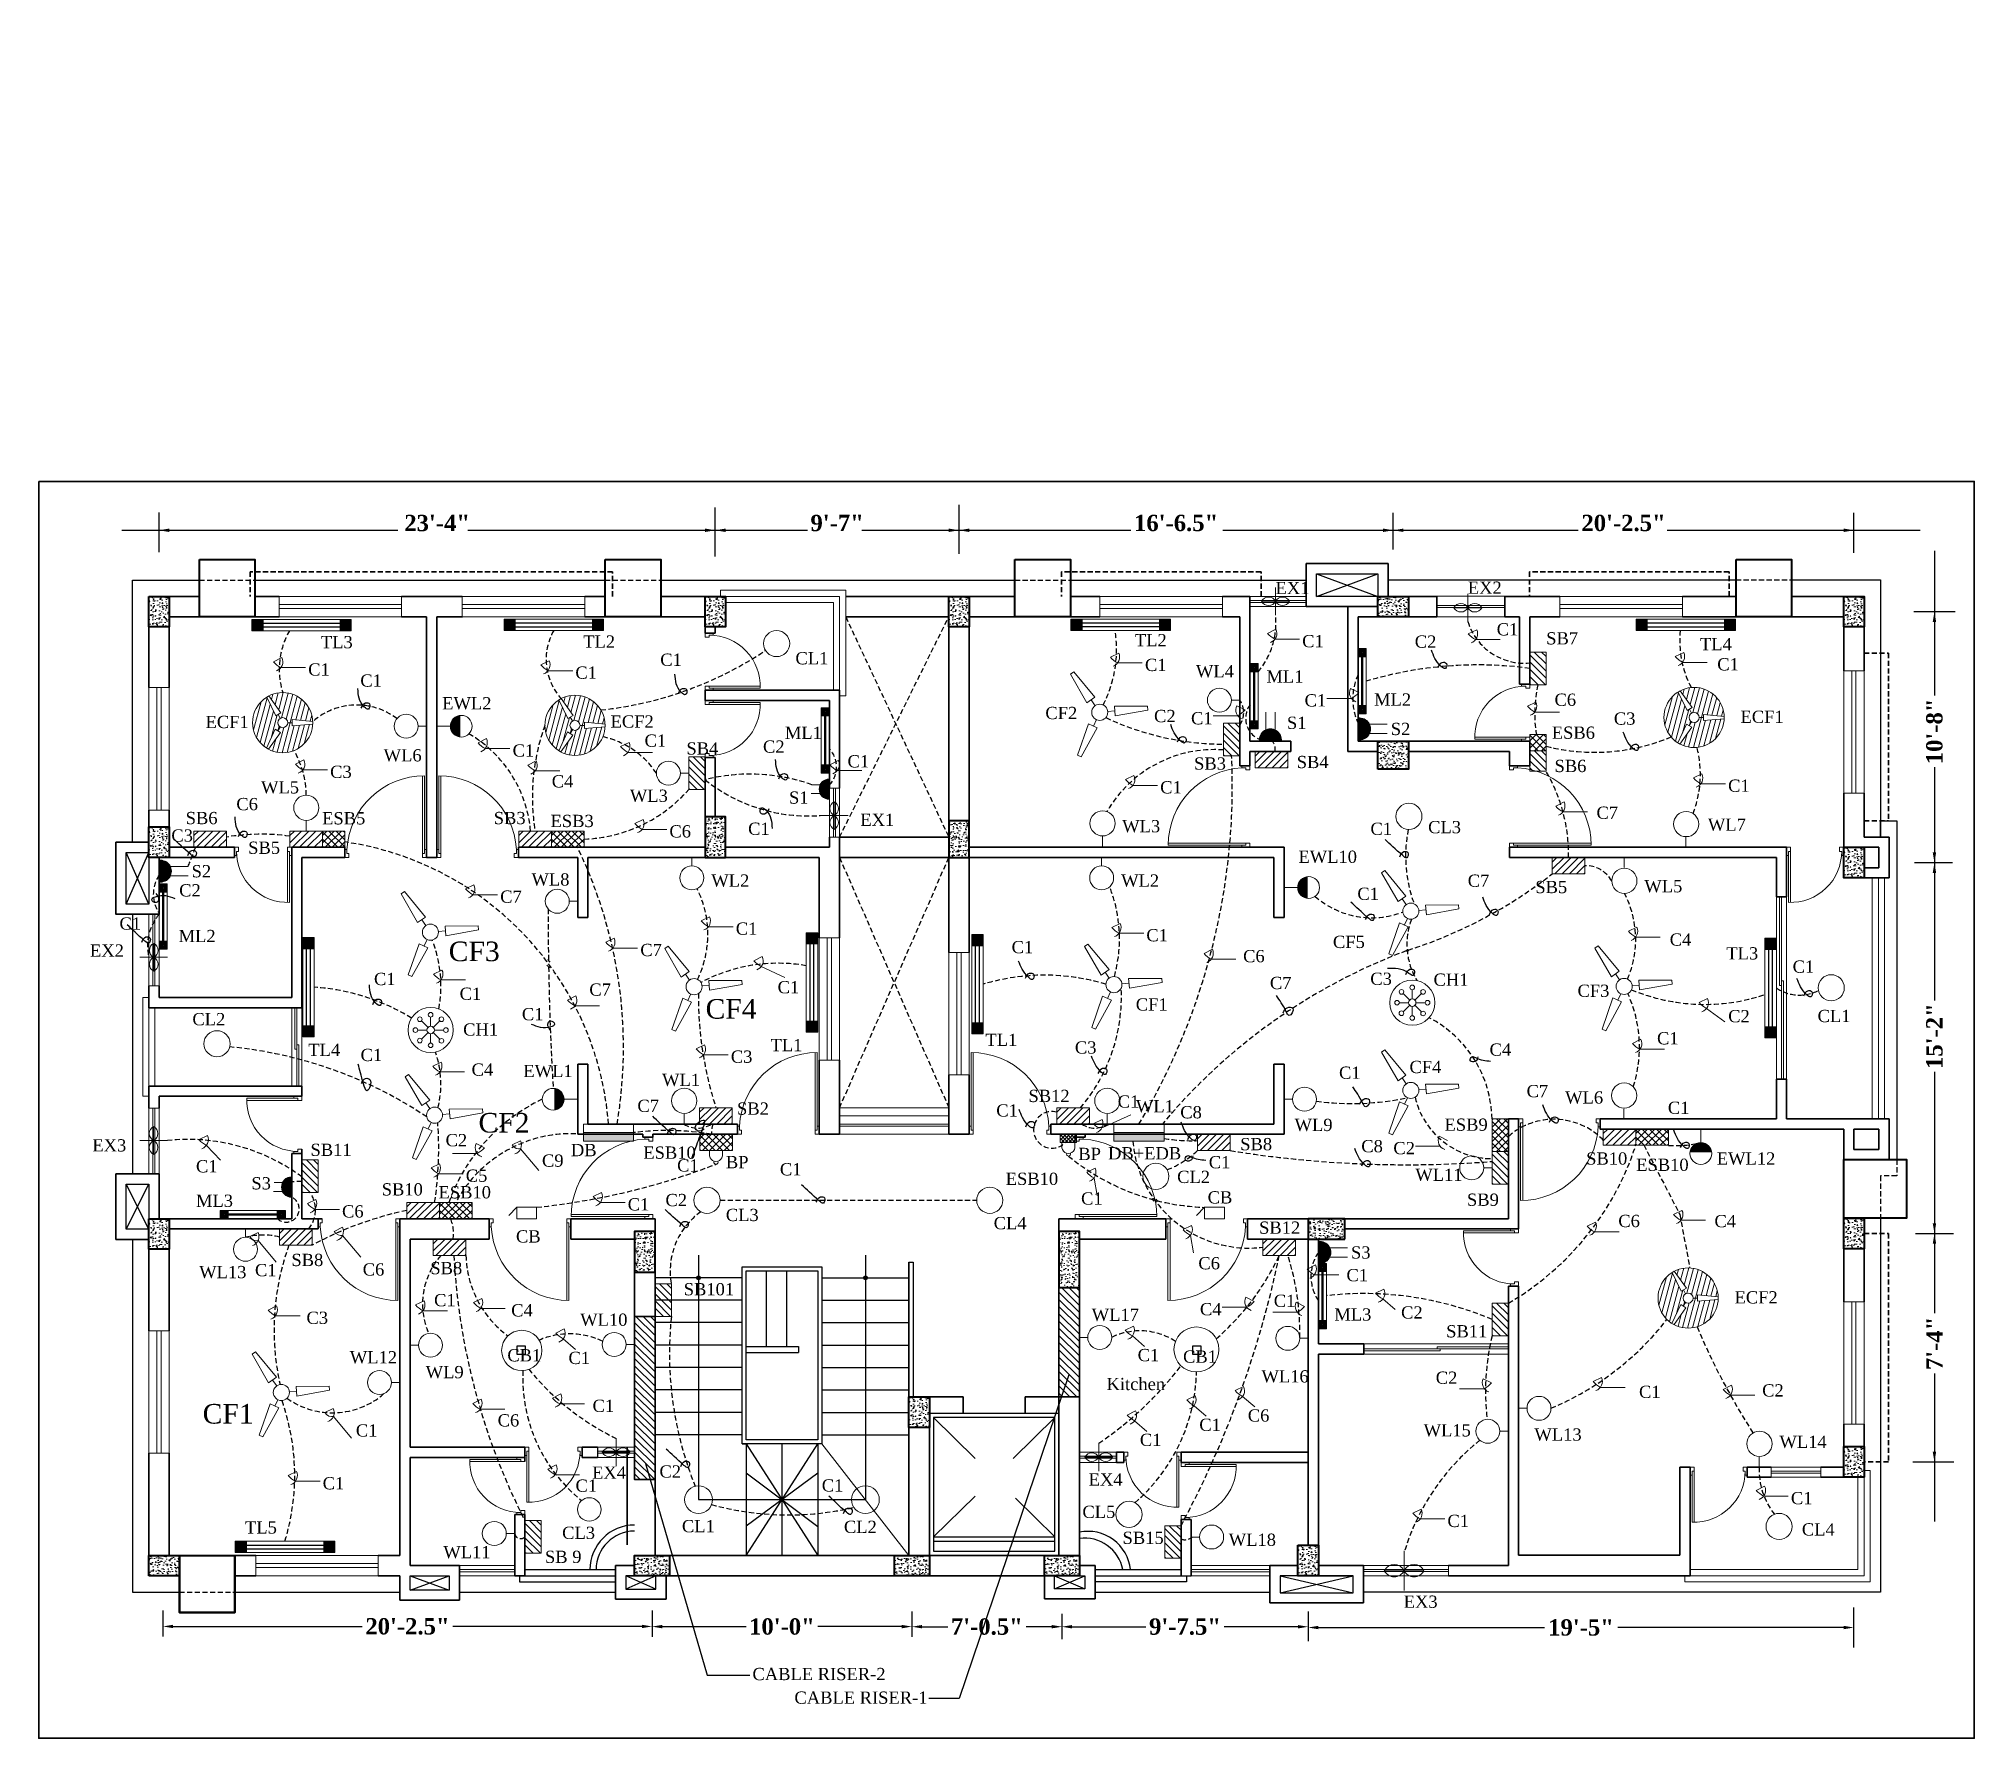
# Model space of a CAD drawing. Header units: inches. Extents: x 3927 to 4876, y 2070 to 2903.
import ezdxf

# ---------------------------------------------------------------- set-up
doc = ezdxf.new("R2010")
doc.units = ezdxf.units.IN
doc.header["$MEASUREMENT"] = 0
doc.linetypes.add('ACAD_ISO02W100', pattern=[15, 12, -3])
doc.linetypes.add('DASHED', pattern=[0.75, 0.5, -0.25])
for name, color, linetype, lineweight in [('Columb', 1, 'Continuous', 40), ('DOOR', 2, 'Continuous', 15), ('E. Fixture', 6, 'Continuous', 20), ('ETEXT', 111, 'Continuous', 5), ('HATCH', 252, 'Continuous', 9), ('S. Wall', 101, 'Continuous', 25), ('WALL', 3, 'Continuous', 35), ('WINDOW', 5, 'Continuous', 13)]:
    doc.layers.add(name, color=color, linetype=linetype, lineweight=lineweight)
doc.styles.add('JASIM', font='times.ttf')
doc.styles.get("Standard").update_dxf_attribs({"font": 'timesbd.ttf', "height": 12})
pattern_1 = [(50, (1541.953, 185.1117), (4.303561, -0.3765128), [0.45, -4.95]), (355, (1541.953, 185.1117), (-0.832508, 4.513153), [0.36, -3.96]), (100.4514, (1542.3116, 185.0804), (3.4710563, 4.1366373), [0.382441, -4.2068527]), (46.1842, (1541.953, 186.3117), (6.403446, -0.993114), [0.675, -7.425]), (96.6356, (1542.4865, 186.229), (5.607976, 5.844707), [0.573662, -6.310278]), (351.1842, (1541.953, 186.312), (5.607972, 5.844712), [0.54, -5.94]), (21, (1542.553, 186.0117), (3.5814423, -2.4157133), [0.45, -4.95]), (326, (1542.553, 186.0117), (1.459892, 4.3509003), [0.36, -3.96]), (71.4514, (1542.8514, 185.8104), (5.041336, 1.935183), [0.382441, -4.2068527]), (37.5, (1541.953, 185.1117), (0.0729591, 1.9973631), [0, -3.912, 0, -4.02, 0, -3.975]), (7.5, (1541.953, 185.1117), (1.5784172, 2.3664703), [0, -2.292, 0, -3.822, 0, -1.515]), (327.5, (1540.615, 185.1117), (3.2029346, -0.1353292), [0, -1.5, 0, -4.68, 0, -6.21]), (317.5, (1540.015, 185.1117), (3.499117, 0.6006299), [0, -1.95, 0, -3.108, 0, -4.41])]
pattern_2 = [(315, (1541.953, 185.1117), (1.767767, 1.767767), [])]

msp = doc.modelspace()

# ---------------------------------------------------------------- texts
at = {"layer": 'E. Fixture', "color": 0, "style": 'JASIM'}
for s, p in [('WL4', (4494.32, 2589.8)), ('WL6', (4096.36, 2548.62)), ('WL5', (4036.28, 2532.92)), ('WL3', (4216.98, 2528.8)), ('WL3', (4458.18, 2513.88)), ('WL7', (4745.13, 2514.62)), ('WL8', (4168.8, 2487.77)), ('WL2', (4256.88, 2487.22)), ('WL2', (4457.68, 2487.22)), ('WL5', (4713.99, 2484.45)), ('WL1', (4232.77, 2389.54)), ('WL1', (4464.93, 2376.6)), ('WL6', (4675.2, 2380.92)), ('WL9', (4542.64, 2367.47)), ('WL11', (4601.79, 2343.04)), ('WL13', (4005.98, 2295.35)), ('WL10', (4192.66, 2272.01)), ('WL17', (4443.25, 2274.42)), ('WL12', (4079.78, 2253.58)), ('CB1', (4156.98, 2254.57)), ('CB1', (4488.02, 2253.92)), ('WL9', (4116.95, 2246.33)), ('WL16', (4526.42, 2244.24)), ('WL15', (4605.85, 2217.79)), ('WL13', (4660.14, 2215.72)), ('WL14', (4780.2, 2212.16)), ('CL3', (4183.82, 2167.55)), ('CL1', (4242.51, 2170.82)), ('CL2', (4321.88, 2170.48)), ('WL11', (4125.59, 2158.09)), ('WL18', (4510.38, 2164.17))]:
    msp.add_text(s, height=6, dxfattribs=at).set_placement(p)
at = {"layer": 'ETEXT', "color": 0, "style": 'JASIM'}
for s, height, p in [('EX1', 6, (4533.32, 2630.59)), ('EX2', 6, (4627.53, 2630.76)), ('TL3', 6, (4065.62, 2604.09)), ('TL2', 6, (4194.14, 2604.35)), ('TL2', 6, (4464.42, 2605.05)), ('C1', 6, (4546.37, 2604.58)), ('C1', 6, (4641.68, 2610.36)), ('SB7', 6, (4665.93, 2605.95)), ('TL4', 6, (4741.27, 2603.11)), ('CL1', 6, (4298.11, 2596.18)), ('C1', 6, (4469.35, 2592.92)), ('C1', 6, (4749.72, 2593.21)), ('C1', 6, (4059.4, 2590.67)), ('C1', 6, (4190.29, 2589.14)), ('ML1', 6, (4528.88, 2587.22)), ('EWL2', 6, (4125.05, 2574.11)), ('C1', 6, (4547.55, 2575.54)), ('ML2', 6, (4581.63, 2575.95)), ('C6', 6, (4670, 2575.86)), ('ECF1', 6, (4009.12, 2564.95)), ('ECF2', 6, (4207.55, 2565.19)), ('CF2', 6, (4420.55, 2569.35)), ('C1', 6, (4491.92, 2566.77)), ('S1', 6, (4538.9, 2564.54)), ('ECF1', 6, (4761.12, 2567.5)), ('C1', 6, (4224.19, 2555.8)), ('ML1', 6, (4292.95, 2559.65)), ('S2', 6, (4589.78, 2561.54)), ('ESB6', 6, (4668.65, 2559.71)), ('C1', 6, (4159.55, 2550.97)), ('SB4', 6, (4244.71, 2551.97)), ('SB4', 6, (4543.71, 2545.33)), ('C3', 6, (4070.16, 2540.52)), ('C4', 6, (4178.73, 2535.87)), ('SB3', 6, (4493.41, 2544.58)), ('SB6', 6, (4670.01, 2543.4)), ('S1', 6, (4294.97, 2527.9)), ('C1', 6, (4476.8, 2532.93)), ('C1', 6, (4755.04, 2533.72)), ('SB6', 6, (3999.38, 2517.87)), ('ESB5', 6, (4066.22, 2517.75)), ('SB3', 6, (4150.3, 2517.87)), ('ESB3', 6, (4178.14, 2516.44)), ('EX1', 6, (4329.9, 2517.01)), ('C7', 6, (4690.56, 2520.47)), ('C6', 6, (4236.36, 2511.35)), ('C1', 6, (4274.94, 2512.63)), ('CL3', 6, (4608.07, 2513.42)), ('SB5', 6, (4030, 2503.32)), ('EWL10', 6, (4544.53, 2498.89)), ('S2', 6, (4002.29, 2491.8)), ('C7', 6, (4153.47, 2479.34)), ('SB5', 6, (4660.59, 2484.06)), ('ML2', 6, (3995.91, 2460.05)), ('C1', 6, (4268.89, 2463.67)), ('C1', 6, (4470.03, 2460.43)), ('EX2', 6, (3952.49, 2452.93)), ('CF3', 9.6, (4128.25, 2450.73)), ('C7', 6, (4222.11, 2453.2)), ('C6', 6, (4517.44, 2450.2)), ('CF5', 6, (4561.44, 2457.17)), ('C4', 6, (4726.44, 2458.31)), ('TL3', 6, (4754.18, 2451.56)), ('C1', 6, (4133.6, 2431.76)), ('C7', 6, (4197.14, 2433.79)), ('C1', 6, (4289.38, 2434.96)), ('CH1', 6, (4610.73, 2438.65)), ('CF3', 6, (4681.27, 2433.22)), ('C1', 6, (4164.09, 2421.75)), ('CF4', 9.6, (4254.1, 2422.54)), ('CF1', 6, (4464.85, 2426.51)), ('CL2', 6, (4002.66, 2419.29)), ('CH1', 6, (4135.32, 2414.22)), ('C2', 6, (4755.09, 2420.77)), ('CL1', 6, (4798.89, 2420.85)), ('TL4', 6, (4059.44, 2404.25)), ('TL1', 6, (4285.92, 2406.6)), ('TL1', 6, (4391.2, 2409.17)), ('C1', 6, (4720.23, 2409.93)), ('C4', 6, (4139.44, 2394.57)), ('EWL1', 6, (4164.8, 2393.9)), ('C3', 6, (4266.46, 2400.93)), ('CF4', 6, (4598.94, 2395.87)), ('SB2', 6, (4269.5, 2375.47)), ('SB12', 6, (4412.28, 2381.68)), ('CF2', 9.6, (4142.83, 2366.73)), ('ESB9', 6, (4616.11, 2367.6)), ('EX3', 6, (3953.65, 2357.46)), ('SB11', 6, (4060.53, 2355.27)), ('SB8', 6, (4516.02, 2358.05)), ('C2', 6, (4591.04, 2356.11)), ('C1', 6, (4004.42, 2347.19)), ('C9', 6, (4173.94, 2349.98)), ('DB', 6, (4188.11, 2355.14)), ('ESB10', 6, (4223.59, 2353.89)), ('BP', 6, (4264.03, 2349.24)), ('BP', 6, (4436.7, 2353.24)), ('DB+EDB', 6, (4451.27, 2353.58)), ('SB10', 6, (4685.5, 2351.01)), ('ESB10', 6, (4710.03, 2347.92)), ('EWL12', 6, (4749.5, 2351)), ('S3', 6, (4031.57, 2338.86)), ('C5', 6, (4136.6, 2342.59)), ('ESB10', 6, (4401.14, 2341.06)), ('CL2', 6, (4485.11, 2342)), ('ML3', 6, (4004.43, 2330.3)), ('SB10', 6, (4095.42, 2335.88)), ('ESB10', 6, (4123.26, 2334.45)), ('C1', 6, (4215.94, 2328.55)), ('C1', 6, (4438.04, 2331.42)), ('CB', 6, (4500.06, 2331.96)), ('SB9', 6, (4627.11, 2330.82)), ('C6', 6, (4075.98, 2325.1)), ('CL3', 6, (4264, 2323.34)), ('CL4', 6, (4395.24, 2319.34)), ('C6', 6, (4701.25, 2320.39)), ('C4', 6, (4748.35, 2320.33)), ('CB', 6, (4161.2, 2312.83)), ('SB12', 6, (4525.27, 2317.12)), ('SB8', 6, (4051.17, 2301.29)), ('C6', 6, (4495.51, 2299.68)), ('S3', 6, (4570.29, 2304.95)), ('C1', 6, (4033.34, 2296.31)), ('C6', 6, (4086.12, 2296.64)), ('SB8', 6, (4119.25, 2297.29)), ('C1', 6, (4568.07, 2293.85)), ('C1', 6, (4121.07, 2281.6)), ('SB101', 6, (4243.39, 2286.94)), ('C1', 6, (4532.45, 2281.26)), ('ECF2', 6, (4758.2, 2282.96)), ('C3', 6, (4058.56, 2272.94)), ('C4', 6, (4158.85, 2276.61)), ('C4', 6, (4496.3, 2277.16)), ('ML3', 6, (4562.14, 2274.56)), ('C2', 6, (4594.82, 2275.56)), ('SB11', 6, (4616.92, 2266.33)), ('C1', 6, (4186.92, 2253.28)), ('C1', 6, (4465.77, 2254.67)), ('C2', 6, (4611.81, 2243.58)), ('Kitchen', 6, (4450.52, 2240.5)), ('C1', 6, (4711.4, 2236.66)), ('C2', 6, (4771.73, 2237.36)), ('CF1', 9.6, (4007.7, 2224.09)), ('C6', 6, (4152.22, 2222.67)), ('C1', 6, (4198.71, 2229.8)), ('C6', 6, (4519.74, 2225.05)), ('C1', 6, (4082.75, 2217.73)), ('C1', 6, (4466.85, 2213.11)), ('C1', 6, (4495.98, 2220.51)), ('EX4', 6, (4198.49, 2197.04)), ('C1', 6, (4066.5, 2191.84)), ('C1', 6, (4190.37, 2190.67)), ('EX4', 6, (4441.76, 2193.71)), ('C1', 6, (4785.8, 2184.56)), ('CL5', 6, (4438.7, 2177.83)), ('TL5', 6, (4028.47, 2170.18)), ('C1', 6, (4617.53, 2173.39)), ('CL4', 6, (4791.17, 2169.23)), ('SB15', 6, (4458.37, 2165.11)), ('SB 9', 6, (4175.41, 2155.78)), ('EX3', 6, (4596.11, 2133.8)), ('CABLE RISER-2', 6, (4277.05, 2098.35)), ('CABLE RISER-1', 6, (4297.61, 2086.77))]:
    msp.add_text(s, height=height, dxfattribs=at).set_placement(p)
at = {"layer": 'ETEXT', "color": 0, "char_height": 6, "attachment_point": 2, "style": 'JASIM'}
for s, insert in [('C2', (4606.82, 2610.34)), ('C1', (4237.17, 2601.46)), ('C1', (4090.23, 2591.25)), ('C2', (4479.09, 2573.87)), ('C3', (4704.37, 2572.62)), ('C2', (4287.51, 2558.88)), ('C1', (4328.91, 2551.67)), ('C6', (4029.49, 2530.71)), ('C3', (3997.65, 2515.31)), ('C1', (4585.1, 2518.59)), ('C2', (4001.48, 2488.44)), ('C1', (4578.7, 2486.76)), ('C7', (4632.77, 2493.15)), ('C1', (3972.23, 2472.16)), ('C1', (4409.31, 2460.62)), ('C1', (4791.95, 2451.05)), ('C1', (4096.93, 2444.99)), ('C7', (4535.86, 2443.03)), ('C3', (4585.03, 2445.1)), ('C3', (4440.31, 2411.42)), ('C4', (4643.45, 2410.36)), ('C1', (4090.35, 2407.76)), ('C1', (4569.72, 2399.06)), ('C7', (4661.61, 2390.03)), ('C7', (4225.97, 2382.81)), ('C1', (4401.8, 2380.57)), ('C1', (4461.29, 2384.93)), ('C1', (4730.81, 2381.87)), ('C8', (4491.93, 2379.68)), ('C2', (4132, 2366)), ('C8', (4580.63, 2363.06)), ('C1', (4245.43, 2353.62)), ('C1', (4295.78, 2351.72)), ('C1', (4505.91, 2355.19)), ('C2', (4239.72, 2336.65)), ('C2', (4236.79, 2203.62)), ('C1', (4316.31, 2196.79))]:
    msp.add_mtext(s, dxfattribs=dict(at, insert=insert))
at = {"layer": 'S. Wall', "color": 0, "ltscale": 5, "char_height": 8, "attachment_point": 5}
for s, insert in [('23\'-4"', (4122.58, 2665.41)), ('9\'-7"', (4318.55, 2665.41)), ('16\'-6.5"', (4484.62, 2665.41)), ('20\'-2.5"', (4703.83, 2665.41)), ('20\'-2.5"', (4108.05, 2124.66)), ('10\'-0"', (4291.51, 2124.59)), ('7\'-0.5"', (4391.89, 2124.53)), ('9\'-7.5"', (4488.98, 2124.52)), ('19\'-5"', (4682.99, 2124.14))]:
    msp.add_mtext(s, dxfattribs=dict(at, insert=insert))
at = {"layer": 'S. Wall', "color": 0, "ltscale": 5, "char_height": 8, "attachment_point": 5, "rotation": 90}
for s, insert in [('10\'-8"', (4856.14, 2563.33)), ('15\'-2"', (4856.14, 2413.99)), ('7\'-4"', (4856.14, 2263.39))]:
    msp.add_mtext(s, dxfattribs=dict(at, insert=insert))

# ---------------------------------------------------------------- blocks, each defined once
blk = doc.blocks.new('Door K')
at = {"layer": 'DOOR'}
for p, q in [((5111.99, 5040.7), (5113.99, 5040.7)), ((5112.99, 5036.7), (5111.99, 5036.7)), ((5113.99, 5038.7), (5112.99, 5038.7)), ((5112.99, 5038.7), (5112.99, 5036.7)), ((5113.99, 5040.7), (5113.99, 5038.7)), ((5139.99, 5040.7), (5137.99, 5040.7)), ((5137.99, 5040.7), (5137.99, 5013.7)), ((5137.99, 5038.7), (5138.99, 5038.7)), ((5138.99, 5038.7), (5138.99, 5013.72)), ((5138.99, 5036.7), (5139.99, 5036.7))]:
    blk.add_line(p, q, dxfattribs=at)
blk.add_arc((5137.99, 5038.7), 25, 180, 272.29244, dxfattribs=at)
blk = doc.blocks.new('door B')
at = {"layer": 'DOOR'}
for p, q in [((5301.99, 4953.7), (5303.99, 4953.7)), ((5303.99, 4951.7), (5302.99, 4951.7)), ((5302.99, 4951.7), (5302.99, 4949.7)), ((5303.99, 4953.7), (5303.99, 4951.7)), ((5303.99, 4951.7), (5303.99, 4913.66)), ((5341.99, 4953.7), (5339.99, 4953.7)), ((5339.99, 4953.7), (5339.99, 4951.7)), ((5339.99, 4951.7), (5340.99, 4951.7)), ((5340.99, 4951.7), (5340.99, 4949.7)), ((5302.99, 4949.7), (5301.99, 4949.7)), ((5302.99, 4913.65), (5302.99, 4949.7)), ((5340.99, 4949.7), (5341.99, 4949.7))]:
    blk.add_line(p, q, dxfattribs=at)
blk.add_arc((5302.99, 4951.7), 38.05, 270, 356.98721, dxfattribs=at)
blk = doc.blocks.new('S')
at = {"layer": 'E. Fixture'}
for p, q in [((27102.47, -3564.52), (27101.37, -3580.67)), ((27104.44, -3564.49), (27102.47, -3564.52)), ((27104.44, -3564.49), (27106.12, -3580.63)), ((27106.12, -3580.63), (27101.37, -3580.67)), ((27103.45, -3584.14), (27103.45, -3580.66)), ((27082.54, -3599.02), (27095.82, -3589.69)), ((27095.82, -3589.69), (27098.17, -3593.81)), ((27100.04, -3590.05), (27097.02, -3591.79)), ((27106.86, -3590.05), (27109.88, -3591.79)), ((27111.08, -3589.69), (27108.73, -3593.81)), ((27124.36, -3599.02), (27111.08, -3589.69)), ((27082.54, -3599.02), (27083.52, -3600.72)), ((27083.52, -3600.72), (27098.17, -3593.81)), ((27123.38, -3600.72), (27108.73, -3593.81)), ((27124.36, -3599.02), (27123.38, -3600.72))]:
    blk.add_line(p, q, dxfattribs=at)
blk.add_circle((27103.45, -3588.08), 3.94, dxfattribs=at)
blk = doc.blocks.new('hr')
at = {"layer": 'E. Fixture'}
blk.add_hatch(color=256, dxfattribs=at).paths.add_polyline_path([(27113.68, -3679.71, 0.372313), (27117.1, -3675.75, 0.372313), (27113.68, -3671.79)])
for p, q in [((27113.68, -3671.79), (27113.68, -3679.71)), ((27117.1, -3675.75), (27122.1, -3675.75))]:
    blk.add_line(p, q, dxfattribs=at)
blk.add_circle((27113.1, -3675.75), 4, dxfattribs=at)
blk = doc.blocks.new('2635')
at = {"layer": 'E. Fixture'}
for p, q in [((1426.94, -4198.39), (1424.29, -4195.74)), ((1428, -4197.95), (1428, -4194.2)), ((1429.06, -4198.39), (1431.71, -4195.74)), ((1426.5, -4199.45), (1422.76, -4199.45)), ((1424.3, -4203.16), (1426.94, -4200.51)), ((1428, -4204.69), (1428, -4200.95)), ((1431.71, -4203.16), (1429.06, -4200.51)), ((1433.25, -4199.45), (1429.5, -4199.45))]:
    blk.add_line(p, q, dxfattribs=at)
for centre, radius in [((1423.62, -4195.17), 0.938), ((1428, -4193.26), 0.938), ((1432.37, -4195.08), 0.938), ((1421.82, -4199.45), 0.938), ((1423.63, -4203.82), 0.938), ((1428, -4199.45), 1.5), ((1428, -4205.63), 0.938), ((1432.37, -4203.82), 0.938), ((1434.18, -4199.45), 0.938)]:
    blk.add_circle(centre, radius, dxfattribs=at)
blk = doc.blocks.new('2')
at = {"layer": 'E. Fixture'}
blk.add_hatch(color=256, dxfattribs=at).paths.add_polyline_path([(27131.11, -3604.57), (27131.11, -3606.15), (27140.34, -3606.15), (27140.34, -3604.57)])
blk.add_line((27140.34, -3604.57), (27131.11, -3604.57), dxfattribs=at)
blk.add_lwpolyline([(27131.11, -3602.99), (27140.34, -3602.99), (27140.34, -3606.15), (27131.11, -3606.15), (27131.11, -3602.99)], dxfattribs=at)
blk = doc.blocks.new('14')
at = {"layer": 'E. Fixture'}
for p, q in [((26233.99, -3909.11), (26233.99, -3891.11)), ((26224.99, -3900.11), (26242.99, -3900.11))]:
    blk.add_line(p, q, dxfattribs=at)
for centre, start, end in [((26229.49, -3902.36), 26.56402, 153.43598), ((26238.49, -3902.36), 26.56402, 153.43598), ((26229.49, -3897.86), 206.56402, 333.43598), ((26238.49, -3897.86), 206.56402, 333.43598)]:
    blk.add_arc(centre, 5.03, start, end, dxfattribs=at)
blk = doc.blocks.new('205')
at = {"layer": 'E. Fixture'}
for p, q in [((27100.62, -3883.85), (27107.93, -3883.85)), ((27100.62, -3883.85), (27100.62, -3888.02)), ((27100.62, -3888.02), (27107.93, -3888.02)), ((27110.88, -3886.8), (27107.93, -3883.85)), ((27107.93, -3888.02), (27107.93, -3883.85))]:
    blk.add_line(p, q, dxfattribs=at)
blk = doc.blocks.new('122')
at = {"layer": 'E. Fixture'}
for p, q in [((27132.17, -3865.78), (27130.89, -3865.78)), ((27132.17, -3870.54), (27132.17, -3865.78)), ((27132.17, -3870.54), (27130.89, -3870.54))]:
    blk.add_line(p, q, dxfattribs=at)
for centre, radius, start, end in [((27127.94, -3868.15), 0.782, 69.6947, 293.2018), ((27130.55, -3868.16), 2.41, 81.89167, 278.10833)]:
    blk.add_arc(centre, radius, start, end, dxfattribs=at)

# ---------------------------------------------------------------- hatches: boundary and pattern name
at = {"layer": 'DOOR'}
h = msp.add_hatch(color=0, dxfattribs=at)
h.set_gradient(color1=(89, 0, 255), one_color=1, tint=1, name='INVCURVED')
h.paths.add_polyline_path([(4314.72, 2530.02), (4314.72, 2540.01, 1)])
h = msp.add_hatch(color=0, dxfattribs=at)
h.set_gradient(color1=(89, 0, 255), one_color=1, tint=1, name='INVCURVED')
h.paths.add_polyline_path([(4051.31, 2335.02), (4051.31, 2345.01, 1)])
at = {"layer": 'E. Fixture'}
h = msp.add_hatch(dxfattribs=at)
h.set_pattern_fill('ANSI31', color=0, scale=20, angle=-90, style=0)
h.set_pattern_definition([(315, (-8293.2713, 23270.1312), (1.76776695, 1.76776695), [])])
h.paths.add_polyline_path([(4665.89, 2602.22), (4657.88, 2602.22), (4657.88, 2586.22), (4665.89, 2586.22)])
at = {"layer": 'E. Fixture', "ltscale": 55}
h = msp.add_hatch(dxfattribs=at)
h.set_pattern_fill('ANSI31', color=0, scale=18.751579, angle=30, style=0)
h.set_pattern_definition([(75, (-12711.337, 4347.537), (-2.2640793, 0.6066582), [])])
h.paths.add_polyline_path([(4040.13, 2580.7), (4046.05, 2572.47), (4044.61, 2571.63), (4045.69, 2569.74, -0.57735), (4049.37, 2567.59), (4051.55, 2567.58), (4051.55, 2569.1), (4061.65, 2568.16, 0.549835)])
h.paths.add_polyline_path([(4061.65, 2566.93), (4051.56, 2566.13), (4051.55, 2567.58), (4049.37, 2567.59, -0.57735), (4045.67, 2565.48), (4044.57, 2563.59), (4045.82, 2562.85), (4040.02, 2554.56, 0.549855)])
h.paths.add_polyline_path([(4045.67, 2565.48, -0.266869), (4044.45, 2567.6, -0.26903), (4045.69, 2569.74), (4044.61, 2571.63), (4043.48, 2570.98), (4039.06, 2580.09, 0.257886), (4032.16, 2567.6, 0.255723), (4038.96, 2555.18), (4043.27, 2564.36), (4044.57, 2563.59)])
h = msp.add_hatch(dxfattribs=at)
h.set_pattern_fill('ANSI31', color=0, scale=18.751579, angle=30, style=0)
h.set_pattern_definition([(75, (-12568.1462, 4346.2285), (-2.2640793, 0.6066582), [])])
h.paths.add_polyline_path([(4183.32, 2579.39), (4189.24, 2571.16), (4187.8, 2570.32), (4188.88, 2568.43, -0.57735), (4192.56, 2566.28), (4194.74, 2566.28), (4194.74, 2567.79), (4204.84, 2566.85, 0.549835)])
h.paths.add_polyline_path([(4204.84, 2565.62), (4194.75, 2564.82), (4194.74, 2566.28), (4192.56, 2566.28, -0.57735), (4188.86, 2564.17), (4187.77, 2562.28), (4189.02, 2561.54), (4183.21, 2553.25, 0.549855)])
h.paths.add_polyline_path([(4188.86, 2564.17, -0.266869), (4187.64, 2566.29, -0.26903), (4188.88, 2568.43), (4187.8, 2570.32), (4186.67, 2569.67), (4182.25, 2578.78, 0.257886), (4175.35, 2566.29, 0.255723), (4182.15, 2553.87), (4186.46, 2563.05), (4187.77, 2562.28)])
h = msp.add_hatch(dxfattribs=at)
h.set_pattern_fill('ANSI31', color=0, scale=18.751579, angle=30, style=0)
h.set_pattern_definition([(75, (-12019.8797, 4350.0887), (-2.2640793, 0.6066582), [])])
h.paths.add_polyline_path([(4731.59, 2583.25), (4737.5, 2575.02), (4736.06, 2574.18), (4737.15, 2572.29, -0.57735), (4740.83, 2570.14), (4743.01, 2570.14), (4743.01, 2571.65), (4753.11, 2570.71, 0.549835)])
h.paths.add_polyline_path([(4753.1, 2569.48), (4743.01, 2568.68), (4743.01, 2570.14), (4740.83, 2570.14, -0.57735), (4737.13, 2568.03), (4736.03, 2566.14), (4737.28, 2565.4), (4731.48, 2557.11, 0.549855)])
h.paths.add_polyline_path([(4737.13, 2568.03, -0.266869), (4735.91, 2570.15, -0.26903), (4737.15, 2572.29), (4736.06, 2574.18), (4734.94, 2573.53), (4730.52, 2582.64, 0.257886), (4723.62, 2570.15, 0.255723), (4730.42, 2557.73), (4734.73, 2566.91), (4736.03, 2566.14)])
at = {"layer": 'E. Fixture'}
for points in [[(4573.8, 2569.91), (4573.8, 2559.24, 1.138442)], [(4525.47, 2558.51), (4536.14, 2558.51, 1.138442)], [(3986.31, 2500.17), (3986.31, 2489.5, 1.138442)], [(4554.31, 2313.32), (4554.31, 2302.65, 1.138442)]]:
    msp.add_hatch(color=0, dxfattribs=at).paths.add_polyline_path(points)
h = msp.add_hatch(dxfattribs=at)
h.set_pattern_fill('ANSI31', color=0, scale=20, angle=-90, style=0)
h.set_pattern_definition([(315, (-8443.3526, 23235.253), (1.76776695, 1.76776695), [])])
h.paths.add_polyline_path([(4515.8, 2567.34), (4507.8, 2567.34), (4507.8, 2551.34), (4515.8, 2551.34)])
h = msp.add_hatch(dxfattribs=at)
h.set_pattern_fill('ANSI31', color=0, scale=20, style=0)
h.set_pattern_definition([(45, (-16144.5574, -10405.6476), (-1.76776695, 1.76776695), [])])
h.paths.add_polyline_path([(4523.35, 2553.51), (4523.35, 2545.51), (4539.35, 2545.51), (4539.35, 2553.51)])
h = msp.add_hatch(dxfattribs=at)
h.set_pattern_fill('ANSI31', color=0, scale=20, angle=-90, style=0)
h.set_pattern_definition([(315, (-8705.2998, 23218.744), (1.76776695, 1.76776695), [])])
h.paths.add_polyline_path([(4253.86, 2550.84), (4245.86, 2550.84), (4245.86, 2534.83), (4253.86, 2534.83)])
h = msp.add_hatch(dxfattribs=at)
h.set_pattern_fill('ANSI31', color=0, scale=20, style=0)
h.set_pattern_definition([(45, (-16664.497, -10444.647), (-1.76776695, 1.76776695), [])])
h.paths.add_polyline_path([(4003.41, 2514.51), (4003.41, 2506.51), (4019.41, 2506.51), (4019.41, 2514.51)])
h = msp.add_hatch(dxfattribs=at)
h.set_pattern_fill('ANSI31', color=0, scale=20, style=0)
h.set_pattern_definition([(45, (-16617.544, -10444.647), (-1.76776695, 1.76776695), [])])
h.paths.add_polyline_path([(4050.36, 2514.51), (4050.36, 2506.51), (4066.37, 2506.51), (4066.37, 2514.51)])
h = msp.add_hatch(dxfattribs=at)
h.set_pattern_fill('ANSI31', color=0, scale=20, style=0)
h.set_pattern_definition([(45, (-16505.3644, -10444.647), (-1.76776695, 1.76776695), [])])
h.paths.add_polyline_path([(4162.54, 2514.51), (4162.54, 2506.51), (4178.55, 2506.51), (4178.55, 2514.51)])
h = msp.add_hatch(dxfattribs=at)
h.set_pattern_fill('ANSI31', color=0, scale=20, style=0)
h.set_pattern_definition([(45, (-16489.363, -10444.647), (-1.76776695, 1.76776695), [])])
h.paths.add_polyline_path([(4178.55, 2514.51), (4178.55, 2506.51), (4194.55, 2506.51), (4194.55, 2514.51)])
h = msp.add_hatch(dxfattribs=at)
h.set_pattern_fill('ANSI31', color=0, scale=20, style=0)
h.set_pattern_definition([(135, (24862.4551, -10444.647), (1.76776695, 1.76776695), [])])
h.paths.add_polyline_path([(4194.55, 2514.51), (4194.55, 2506.51), (4178.55, 2506.51), (4178.55, 2514.51)])
h = msp.add_hatch(dxfattribs=at)
h.set_pattern_fill('ANSI31', color=0, scale=20, style=0)
h.set_pattern_definition([(45, (-15999.0296, -10457.6476), (-1.76776695, 1.76776695), [])])
h.paths.add_polyline_path([(4668.88, 2501.51), (4668.88, 2493.51), (4684.88, 2493.51), (4684.88, 2501.51)])
h = msp.add_hatch(dxfattribs=at)
h.set_pattern_fill('ANSI31', color=0, scale=20, style=0)
h.set_pattern_definition([(45, (-16416.7688, -10580.2705), (-1.76776695, 1.76776695), [])])
h.paths.add_polyline_path([(4251.14, 2378.89), (4251.14, 2370.89), (4267.14, 2370.89), (4267.14, 2378.89)])
h = msp.add_hatch(dxfattribs=at)
h.set_pattern_fill('ANSI31', color=0, scale=20, style=0)
h.set_pattern_definition([(45, (-16241.7996, -10580.2705), (-1.76776695, 1.76776695), [])])
h.paths.add_polyline_path([(4426.11, 2378.89), (4426.11, 2370.89), (4442.11, 2370.89), (4442.11, 2378.89)])
h = msp.add_hatch(dxfattribs=at)
h.set_pattern_fill('ANSI31', color=0, scale=20, angle=-90, style=0)
h.set_pattern_definition([(315, (-8311.7465, 23041.3653), (1.76776695, 1.76776695), [])])
h.paths.add_polyline_path([(4647.41, 2373.46), (4639.41, 2373.46), (4639.41, 2357.46), (4647.41, 2357.46)])
h = msp.add_hatch(dxfattribs=at)
h.set_pattern_fill('ANSI31', color=0, scale=20, angle=-90, style=0)
h.set_pattern_definition([(45, (-8311.7465, -18310.453), (1.76776695, -1.76776695), [])])
h.paths.add_polyline_path([(4647.41, 2357.46), (4639.41, 2357.46), (4639.41, 2373.46), (4647.41, 2373.46)])
h = msp.add_hatch(dxfattribs=at)
h.set_pattern_fill('ANSI31', color=0, scale=20, style=0)
h.set_pattern_definition([(45, (-16416.7146, -10593.2712), (-1.76776695, 1.76776695), [])])
h.paths.add_polyline_path([(4251.19, 2365.89), (4251.19, 2357.88), (4267.2, 2357.88), (4267.2, 2365.89)])
h = msp.add_hatch(dxfattribs=at)
h.set_pattern_fill('ANSI31', color=0, scale=20, style=0)
h.set_pattern_definition([(135, (24935.1036, -10593.2712), (1.76776695, 1.76776695), [])])
h.paths.add_polyline_path([(4267.2, 2365.89), (4267.2, 2357.88), (4251.19, 2357.88), (4251.19, 2365.89)])
h = msp.add_hatch(dxfattribs=at)
h.set_pattern_fill('ANSI31', color=0, scale=10, style=0)
h.set_pattern_definition([(45, (-5906.0918, -4113.693), (-0.88388348, 0.88388348), [])])
h.paths.add_polyline_path([(4427.86, 2365.89), (4427.86, 2361.88), (4435.86, 2361.88), (4435.86, 2365.89)])
h = msp.add_hatch(dxfattribs=at)
h.set_pattern_fill('ANSI31', color=0, scale=10, style=0)
h.set_pattern_definition([(135, (14769.8173, -4113.693), (0.88388348, 0.88388348), [])])
h.paths.add_polyline_path([(4435.86, 2365.89), (4435.86, 2361.88), (4427.86, 2361.88), (4427.86, 2365.89)])
h = msp.add_hatch(dxfattribs=at)
h.set_pattern_fill('ANSI31', color=0, scale=20, style=0)
h.set_pattern_definition([(45, (-16172.7552, -10593.2712), (-1.76776695, 1.76776695), [])])
h.paths.add_polyline_path([(4495.15, 2365.89), (4495.15, 2357.88), (4511.15, 2357.88), (4511.15, 2365.89)])
h = msp.add_hatch(dxfattribs=at)
h.set_pattern_fill('ANSI31', color=0, scale=20, style=0)
h.set_pattern_definition([(45, (-15974.12, -10590.6995), (-1.76776695, 1.76776695), [])])
h.paths.add_polyline_path([(4693.79, 2368.46), (4693.79, 2360.46), (4709.79, 2360.46), (4709.79, 2368.46)])
h = msp.add_hatch(dxfattribs=at)
h.set_pattern_fill('ANSI31', color=0, scale=20, style=0)
h.set_pattern_definition([(45, (-15958.1187, -10590.6995), (-1.76776695, 1.76776695), [])])
h.paths.add_polyline_path([(4709.79, 2368.46), (4709.79, 2360.46), (4725.79, 2360.46), (4725.79, 2368.46)])
h = msp.add_hatch(dxfattribs=at)
h.set_pattern_fill('ANSI31', color=0, scale=20, style=0)
h.set_pattern_definition([(135, (25393.6995, -10590.6995), (1.76776695, 1.76776695), [])])
h.paths.add_polyline_path([(4725.79, 2368.46), (4725.79, 2360.46), (4709.79, 2360.46), (4709.79, 2368.46)])
h = msp.add_hatch(dxfattribs=at)
h.set_pattern_fill('ANSI31', color=0, scale=20, angle=-90, style=0)
h.set_pattern_definition([(315, (-8894.8434, 23021.2132), (1.76776695, 1.76776695), [])])
h.paths.add_polyline_path([(4064.31, 2353.3), (4056.31, 2353.3), (4056.31, 2337.3), (4064.31, 2337.3)])
h = msp.add_hatch(dxfattribs=at)
h.set_pattern_fill('ANSI31', color=0, scale=20, angle=-90, style=0)
h.set_pattern_definition([(315, (-8311.7465, 23025.364), (1.76776695, 1.76776695), [])])
h.paths.add_polyline_path([(4647.41, 2357.46), (4639.41, 2357.46), (4639.41, 2341.45), (4647.41, 2341.45)])
h = msp.add_hatch(dxfattribs=at)
h.set_pattern_fill('ANSI31', color=0, scale=20, style=0)
h.set_pattern_definition([(45, (-16560.2405, -10626.6378), (-1.76776695, 1.76776695), [])])
h.paths.add_polyline_path([(4107.67, 2332.52), (4107.67, 2324.52), (4123.67, 2324.52), (4123.67, 2332.52)])
h = msp.add_hatch(dxfattribs=at)
h.set_pattern_fill('ANSI31', color=0, scale=20, style=0)
h.set_pattern_definition([(45, (-16544.2392, -10626.6378), (-1.76776695, 1.76776695), [])])
h.paths.add_polyline_path([(4123.67, 2332.52), (4123.67, 2324.52), (4139.67, 2324.52), (4139.67, 2332.52)])
h = msp.add_hatch(dxfattribs=at)
h.set_pattern_fill('ANSI31', color=0, scale=20, style=0)
h.set_pattern_definition([(135, (24807.579, -10626.6378), (1.76776695, 1.76776695), [])])
h.paths.add_polyline_path([(4139.67, 2332.52), (4139.67, 2324.52), (4123.67, 2324.52), (4123.67, 2332.52)])
h = msp.add_hatch(dxfattribs=at)
h.set_pattern_fill('ANSI31', color=0, scale=20, style=0)
h.set_pattern_definition([(45, (-16622.5138, -10639.6476), (-1.76776695, 1.76776695), [])])
h.paths.add_polyline_path([(4045.39, 2319.51), (4045.39, 2311.51), (4061.4, 2311.51), (4061.4, 2319.51)])
h = msp.add_hatch(dxfattribs=at)
h.set_pattern_fill('ANSI31', color=0, scale=20, style=0)
h.set_pattern_definition([(45, (-16547.217, -10644.6476), (-1.76776695, 1.76776695), [])])
h.paths.add_polyline_path([(4120.69, 2314.51), (4120.69, 2306.51), (4136.69, 2306.51), (4136.69, 2314.51)])
h = msp.add_hatch(dxfattribs=at)
h.set_pattern_fill('ANSI31', color=0, scale=20, style=0)
h.set_pattern_definition([(45, (-16140.747, -10644.6476), (-1.76776695, 1.76776695), [])])
h.paths.add_polyline_path([(4527.16, 2314.51), (4527.16, 2306.51), (4543.16, 2306.51), (4543.16, 2314.51)])
at = {"layer": 'E. Fixture', "ltscale": 55}
h = msp.add_hatch(dxfattribs=at)
h.set_pattern_fill('ANSI31', color=0, scale=18.751579, angle=30, style=0)
h.set_pattern_definition([(75, (-12022.7991, 4065.5445), (-2.2640793, 0.6066582), [])])
h.paths.add_polyline_path([(4728.67, 2298.71), (4734.58, 2290.48), (4733.14, 2289.64), (4734.23, 2287.75, -0.57735), (4737.91, 2285.6), (4740.09, 2285.59), (4740.09, 2287.1), (4750.19, 2286.17, 0.549835)])
h.paths.add_polyline_path([(4750.18, 2284.94), (4740.09, 2284.14), (4740.09, 2285.59), (4737.91, 2285.6, -0.57735), (4734.21, 2283.48), (4733.11, 2281.6), (4734.36, 2280.86), (4728.56, 2272.57, 0.549855)])
h.paths.add_polyline_path([(4734.21, 2283.48, -0.266869), (4732.99, 2285.61, -0.26903), (4734.23, 2287.75), (4733.14, 2289.64), (4732.02, 2288.98), (4727.6, 2298.1, 0.257886), (4720.7, 2285.61, 0.255723), (4727.5, 2273.19), (4731.81, 2282.37), (4733.11, 2281.6)])
at = {"layer": 'E. Fixture'}
h = msp.add_hatch(dxfattribs=at)
h.set_pattern_fill('ANSI31', color=0, scale=20, angle=-90, style=0)
h.set_pattern_definition([(315, (-8721.8434, 22960.4595), (1.76776695, 1.76776695), [])])
h.paths.add_polyline_path([(4237.31, 2292.55), (4229.31, 2292.55), (4229.31, 2276.55), (4237.31, 2276.55)])
h = msp.add_hatch(dxfattribs=at)
h.set_pattern_fill('ANSI31', color=0, scale=20, angle=-90, style=0)
h.set_pattern_definition(pattern_2)
h.paths.add_polyline_path([(4437.2, 2290.75), (4427.2, 2290.75), (4427.2, 2237.24), (4437.2, 2237.24)])
h = msp.add_hatch(dxfattribs=at)
h.set_pattern_fill('ANSI31', color=0, scale=20, angle=-90, style=0)
h.set_pattern_definition(pattern_2)
h.paths.add_polyline_path([(4219.31, 2196.61), (4229.31, 2196.61), (4229.31, 2276.55), (4219.31, 2276.55)])
h.paths.add_polyline_path([(4197, 2195.54), (4216.23, 2195.54), (4216.23, 2204.52), (4197, 2204.52)], flags=9)
h = msp.add_hatch(dxfattribs=at)
h.set_pattern_fill('ANSI31', color=0, scale=20, angle=-90, style=0)
h.set_pattern_definition([(315, (-8311.7465, 22951.031), (1.76776695, 1.76776695), [])])
h.paths.add_polyline_path([(4647.41, 2283.12), (4639.41, 2283.12), (4639.41, 2267.12), (4647.41, 2267.12)])
h = msp.add_hatch(dxfattribs=at)
h.set_pattern_fill('ANSI31', color=0, scale=20, angle=-90, style=0)
h.set_pattern_definition([(315, (-8785.5896, 22844.4304), (1.76776695, 1.76776695), [])])
h.paths.add_polyline_path([(4173.57, 2176.52), (4165.57, 2176.52), (4165.57, 2160.52), (4173.57, 2160.52)])
h = msp.add_hatch(dxfattribs=at)
h.set_pattern_fill('ANSI31', color=0, scale=20, angle=-90, style=0)
h.set_pattern_definition([(315, (-8472.1334, 22841.9567), (1.76776695, 1.76776695), [])])
h.paths.add_polyline_path([(4487.02, 2174.05), (4479.02, 2174.05), (4479.02, 2158.05), (4487.02, 2158.05)])
at = {"layer": 'HATCH', "ltscale": 5}
h = msp.add_hatch(dxfattribs=at)
h.set_pattern_fill('AR-CONC', color=0, scale=0.6, style=0)
h.set_pattern_definition([(50, (1541.953, 298.1117), (4.303561, -0.3765128), [0.45, -4.95]), (355, (1541.953, 298.1117), (-0.832508, 4.513153), [0.36, -3.96]), (100.4514, (1542.3116, 298.0804), (3.4710563, 4.136637), [0.382441, -4.2068527]), (46.1842, (1541.953, 299.3117), (6.403446, -0.993114), [0.675, -7.425]), (96.6356, (1542.4865, 299.229), (5.607976, 5.844707), [0.573662, -6.310278]), (351.1842, (1541.953, 299.312), (5.607972, 5.844712), [0.54, -5.94]), (21, (1542.553, 299.0117), (3.5814423, -2.4157133), [0.45, -4.95]), (326, (1542.553, 299.0117), (1.459892, 4.3509), [0.36, -3.96]), (71.4514, (1542.8514, 298.8104), (5.041336, 1.935183), [0.382441, -4.2068527]), (37.5, (1541.953, 298.1117), (0.0729591, 1.9973631), [0, -3.912, 0, -4.02, 0, -3.975]), (7.5, (1541.953, 298.1117), (1.5784172, 2.3664703), [0, -2.292, 0, -3.822, 0, -1.515]), (327.5, (1540.615, 298.1117), (3.2029346, -0.1353292), [0, -1.5, 0, -4.68, 0, -6.21]), (317.5, (1540.015, 298.1117), (3.499117, 0.60063), [0, -1.95, 0, -3.108, 0, -4.41])])
h.paths.add_polyline_path([(3991.31, 2629.51), (3981.31, 2629.51), (3981.31, 2614.51), (3991.31, 2614.51)])
h = msp.add_hatch(dxfattribs=at)
h.set_pattern_fill('AR-CONC', color=0, scale=0.6, style=0)
h.set_pattern_definition([(50, (1814.4972, 298.1117), (4.303561, -0.3765128), [0.45, -4.95]), (355, (1814.497, 298.1117), (-0.832508, 4.513153), [0.36, -3.96]), (100.4514, (1814.856, 298.0804), (3.4710563, 4.136637), [0.382441, -4.2068527]), (46.1842, (1814.497, 299.3117), (6.403446, -0.993114), [0.675, -7.425]), (96.6356, (1815.031, 299.229), (5.607976, 5.844707), [0.573662, -6.310278]), (351.1842, (1814.497, 299.312), (5.607972, 5.844712), [0.54, -5.94]), (21, (1815.0972, 299.0117), (3.5814423, -2.4157133), [0.45, -4.95]), (326, (1815.097, 299.0117), (1.459892, 4.3509), [0.36, -3.96]), (71.4514, (1815.3957, 298.8104), (5.041336, 1.935183), [0.382441, -4.2068527]), (37.5, (1814.4972, 298.1117), (0.0729591, 1.9973631), [0, -3.912, 0, -4.02, 0, -3.975]), (7.5, (1814.4972, 298.1117), (1.5784172, 2.3664703), [0, -2.292, 0, -3.822, 0, -1.515]), (327.5, (1813.1592, 298.1117), (3.2029346, -0.1353292), [0, -1.5, 0, -4.68, 0, -6.21]), (317.5, (1812.5592, 298.1117), (3.499117, 0.60063), [0, -1.95, 0, -3.108, 0, -4.41])])
h.paths.add_polyline_path([(4263.86, 2629.51), (4253.86, 2629.51), (4253.86, 2614.51), (4263.86, 2614.51)])
h = msp.add_hatch(dxfattribs=at)
h.set_pattern_fill('AR-CONC', color=0, scale=0.6, style=0)
h.set_pattern_definition([(50, (1933.888, 298.1117), (4.303561, -0.3765128), [0.45, -4.95]), (355, (1933.888, 298.1117), (-0.832508, 4.513153), [0.36, -3.96]), (100.4514, (1934.2467, 298.0804), (3.4710563, 4.136637), [0.382441, -4.2068527]), (46.1842, (1933.888, 299.3117), (6.403446, -0.993114), [0.675, -7.425]), (96.6356, (1934.422, 299.229), (5.607976, 5.844707), [0.573662, -6.310278]), (351.1842, (1933.888, 299.312), (5.607972, 5.844712), [0.54, -5.94]), (21, (1934.488, 299.0117), (3.5814423, -2.4157133), [0.45, -4.95]), (326, (1934.488, 299.0117), (1.459892, 4.3509), [0.36, -3.96]), (71.4514, (1934.7866, 298.8104), (5.041336, 1.935183), [0.382441, -4.2068527]), (37.5, (1933.8881, 298.1117), (0.0729591, 1.9973631), [0, -3.912, 0, -4.02, 0, -3.975]), (7.5, (1933.8881, 298.1117), (1.5784172, 2.3664703), [0, -2.292, 0, -3.822, 0, -1.515]), (327.5, (1932.5501, 298.1117), (3.2029346, -0.1353292), [0, -1.5, 0, -4.68, 0, -6.21]), (317.5, (1931.95, 298.1117), (3.499117, 0.60063), [0, -1.95, 0, -3.108, 0, -4.41])])
h.paths.add_polyline_path([(4383.25, 2629.51), (4373.25, 2629.51), (4373.25, 2614.51), (4383.25, 2614.51)])
h = msp.add_hatch(dxfattribs=at)
h.set_pattern_fill('AR-CONC', color=0, scale=0.6, angle=90, style=0)
h.set_pattern_definition([(140, (6914.888, 180.1494), (0.3765128, 4.303561), [0.45, -4.95]), (85, (6914.888, 180.1494), (-4.513153, -0.832508), [0.36, -3.96]), (190.4514, (6914.9193, 180.508), (-4.136637, 3.4710563), [0.382441, -4.2068527]), (136.1842, (6913.688, 180.1494), (0.993114, 6.403446), [0.675, -7.425]), (186.6356, (6913.771, 180.683), (-5.844707, 5.607976), [0.573662, -6.310278]), (81.1842, (6913.688, 180.1494), (-5.844712, 5.607972), [0.54, -5.94]), (111, (6913.988, 180.7494), (2.4157133, 3.5814423), [0.45, -4.95]), (56, (6913.988, 180.7494), (-4.3509, 1.459892), [0.36, -3.96]), (161.4514, (6914.1892, 181.048), (-1.935183, 5.041336), [0.382441, -4.2068527]), (127.5, (6914.888, 180.1494), (-1.9973631, 0.0729591), [0, -3.912, 0, -4.02, 0, -3.975]), (97.5, (6914.888, 180.1494), (-2.3664703, 1.5784172), [0, -2.292, 0, -3.822, 0, -1.515]), (57.5, (6914.888, 178.8114), (0.1353292, 3.2029346), [0, -1.5, 0, -4.68, 0, -6.21]), (47.5, (6914.888, 178.2114), (-0.60063, 3.499117), [0, -1.95, 0, -3.108, 0, -4.41])])
h.paths.add_polyline_path([(4583.49, 2629.51), (4583.49, 2619.51), (4598.49, 2619.51), (4598.49, 2629.51)])
h = msp.add_hatch(dxfattribs=at)
h.set_pattern_fill('AR-CONC', color=0, scale=0.6, style=0)
h.set_pattern_definition([(50, (2372.3133, 298.1117), (4.303561, -0.3765128), [0.45, -4.95]), (355, (2372.3133, 298.1117), (-0.832508, 4.513153), [0.36, -3.96]), (100.4514, (2372.672, 298.0804), (3.4710563, 4.136637), [0.382441, -4.2068527]), (46.1842, (2372.3133, 299.3117), (6.403446, -0.993114), [0.675, -7.425]), (96.6356, (2372.847, 299.229), (5.607976, 5.844707), [0.573662, -6.310278]), (351.1842, (2372.3133, 299.312), (5.607972, 5.844712), [0.54, -5.94]), (21, (2372.9133, 299.0117), (3.5814423, -2.4157133), [0.45, -4.95]), (326, (2372.9133, 299.0117), (1.459892, 4.3509), [0.36, -3.96]), (71.4514, (2373.212, 298.8104), (5.041336, 1.935183), [0.382441, -4.2068527]), (37.5, (2372.3133, 298.1117), (0.0729591, 1.9973631), [0, -3.912, 0, -4.02, 0, -3.975]), (7.5, (2372.3133, 298.1117), (1.5784172, 2.3664703), [0, -2.292, 0, -3.822, 0, -1.515]), (327.5, (2370.9753, 298.1117), (3.2029346, -0.1353292), [0, -1.5, 0, -4.68, 0, -6.21]), (317.5, (2370.3753, 298.1117), (3.499117, 0.60063), [0, -1.95, 0, -3.108, 0, -4.41])])
h.paths.add_polyline_path([(4821.67, 2629.51), (4811.67, 2629.51), (4811.67, 2614.51), (4821.67, 2614.51)])
h = msp.add_hatch(dxfattribs=at)
h.set_pattern_fill('AR-CONC', color=0, scale=0.6, angle=90, style=0)
h.set_pattern_definition([(140, (1541.953, 185.1117), (0.3765128, 4.303561), [0.45, -4.95]), (85, (1541.953, 185.1117), (-4.513153, -0.832508), [0.36, -3.96]), (190.4514, (1541.9843, 185.4704), (-4.1366373, 3.4710563), [0.382441, -4.2068527]), (136.1842, (1540.753, 185.1117), (0.993114, 6.403446), [0.675, -7.425]), (186.6356, (1540.8357, 185.6454), (-5.844707, 5.607976), [0.573662, -6.310278]), (81.1842, (1540.753, 185.112), (-5.844712, 5.607972), [0.54, -5.94]), (111, (1541.053, 185.7117), (2.4157133, 3.5814423), [0.45, -4.95]), (56, (1541.053, 185.7117), (-4.3509003, 1.459892), [0.36, -3.96]), (161.4514, (1541.2542, 186.01), (-1.935183, 5.0413358), [0.382441, -4.2068527]), (127.5, (1541.953, 185.1117), (-1.9973631, 0.07295913), [0, -3.912, 0, -4.02, 0, -3.975]), (97.5, (1541.953, 185.1117), (-2.3664703, 1.5784172), [0, -2.292, 0, -3.822, 0, -1.515]), (57.5, (1541.953, 183.7737), (0.1353292, 3.2029346), [0, -1.5, 0, -4.68, 0, -6.21]), (47.5, (1541.953, 183.1737), (-0.6006299, 3.499117), [0, -1.95, 0, -3.108, 0, -4.41])])
h.paths.add_polyline_path([(4583.49, 2558.51), (4583.49, 2544.87), (4598.49, 2544.87), (4598.49, 2558.51)])
h = msp.add_hatch(dxfattribs=at)
h.set_pattern_fill('AR-CONC', color=0, scale=0.6, style=0)
h.set_pattern_definition(pattern_1)
h.paths.add_polyline_path([(3991.31, 2516.51), (3981.31, 2516.51), (3981.31, 2501.51), (3991.31, 2501.51)])
h = msp.add_hatch(dxfattribs=at)
h.set_pattern_fill('AR-CONC', color=0, scale=0.6, style=0)
h.set_pattern_definition([(50, (1576.4972, 388.3787), (4.303561, -0.3765128), [0.45, -4.95]), (355, (1576.497, 388.3787), (-0.832508, 4.513153), [0.36, -3.96]), (100.4514, (1576.856, 388.3474), (3.4710563, 4.136637), [0.382441, -4.2068527]), (46.1842, (1576.497, 389.5787), (6.403446, -0.993114), [0.675, -7.425]), (96.6356, (1577.031, 389.496), (5.607976, 5.844707), [0.573662, -6.310278]), (351.1842, (1576.497, 389.579), (5.607972, 5.844712), [0.54, -5.94]), (21, (1577.0972, 389.2787), (3.5814423, -2.4157133), [0.45, -4.95]), (326, (1577.097, 389.2787), (1.459892, 4.3509), [0.36, -3.96]), (71.4514, (1577.3957, 389.0774), (5.041336, 1.935183), [0.382441, -4.2068527]), (37.5, (1576.4972, 388.3787), (0.0729591, 1.9973631), [0, -3.912, 0, -4.02, 0, -3.975]), (7.5, (1576.4972, 388.3787), (1.5784172, 2.3664703), [0, -2.292, 0, -3.822, 0, -1.515]), (327.5, (1575.1592, 388.3787), (3.2029346, -0.1353292), [0, -1.5, 0, -4.68, 0, -6.21]), (317.5, (1574.5592, 388.3787), (3.499117, 0.60063), [0, -1.95, 0, -3.108, 0, -4.41])])
h.paths.add_polyline_path([(4263.86, 2521.51), (4253.86, 2521.51), (4253.86, 2501.51), (4263.86, 2501.51)])
h = msp.add_hatch(dxfattribs=at)
h.set_pattern_fill('AR-CONC', color=0, scale=0.6, angle=180, style=0)
h.set_pattern_definition([(230, (7060.607, 4634.6388), (-4.303561, 0.3765128), [0.45, -4.95]), (175, (7060.607, 4634.639), (0.832508, -4.513153), [0.36, -3.96]), (280.4514, (7060.248, 4634.67), (-3.4710563, -4.136637), [0.382441, -4.2068527]), (226.1842, (7060.607, 4633.439), (-6.403446, 0.993114), [0.675, -7.425]), (276.6356, (7060.073, 4633.5216), (-5.607976, -5.844707), [0.573662, -6.310278]), (171.1842, (7060.607, 4633.439), (-5.607972, -5.844712), [0.54, -5.94]), (201, (7060.007, 4633.7388), (-3.5814423, 2.4157133), [0.45, -4.95]), (146, (7060.007, 4633.739), (-1.459892, -4.3509), [0.36, -3.96]), (251.4514, (7059.7084, 4633.94), (-5.041336, -1.935183), [0.382441, -4.2068527]), (217.5, (7060.6068, 4634.6388), (-0.0729591, -1.9973631), [0, -3.912, 0, -4.02, 0, -3.975]), (187.5, (7060.6068, 4634.6388), (-1.5784172, -2.3664703), [0, -2.292, 0, -3.822, 0, -1.515]), (147.5, (7061.9448, 4634.6388), (-3.2029346, 0.1353292), [0, -1.5, 0, -4.68, 0, -6.21]), (137.5, (7062.5448, 4634.6388), (-3.499117, -0.60063), [0, -1.95, 0, -3.108, 0, -4.41])])
h.paths.add_polyline_path([(4373.25, 2501.51), (4383.25, 2501.51), (4383.25, 2519.51), (4373.25, 2519.51)])
h = msp.add_hatch(dxfattribs=at)
h.set_pattern_fill('AR-CONC', color=0, scale=0.6, style=0)
h.set_pattern_definition([(50, (2372.3133, 175.1117), (4.303561, -0.3765128), [0.45, -4.95]), (355, (2372.3133, 175.1117), (-0.832508, 4.513153), [0.36, -3.96]), (100.4514, (2372.672, 175.0804), (3.4710563, 4.136637), [0.382441, -4.2068527]), (46.1842, (2372.3133, 176.3117), (6.403446, -0.993114), [0.675, -7.425]), (96.6356, (2372.847, 176.229), (5.607976, 5.844707), [0.573662, -6.310278]), (351.1842, (2372.3133, 176.312), (5.607972, 5.844712), [0.54, -5.94]), (21, (2372.9133, 176.0117), (3.5814423, -2.4157133), [0.45, -4.95]), (326, (2372.9133, 176.0117), (1.459892, 4.3509), [0.36, -3.96]), (71.4514, (2373.212, 175.8104), (5.041336, 1.935183), [0.382441, -4.2068527]), (37.5, (2372.3133, 175.1117), (0.0729591, 1.9973631), [0, -3.912, 0, -4.02, 0, -3.975]), (7.5, (2372.3133, 175.1117), (1.5784172, 2.3664703), [0, -2.292, 0, -3.822, 0, -1.515]), (327.5, (2370.9753, 175.1117), (3.2029346, -0.1353292), [0, -1.5, 0, -4.68, 0, -6.21]), (317.5, (2370.3753, 175.1117), (3.499117, 0.60063), [0, -1.95, 0, -3.108, 0, -4.41])])
h.paths.add_polyline_path([(4821.67, 2506.51), (4811.67, 2506.51), (4811.67, 2491.51), (4821.67, 2491.51)])
h = msp.add_hatch(dxfattribs=at)
h.set_pattern_fill('AR-CONC', color=0, scale=0.6, style=0)
h.set_pattern_definition([(50, (1541.953, -6.8883), (4.303561, -0.3765128), [0.45, -4.95]), (355, (1541.953, -6.8883), (-0.832508, 4.513153), [0.36, -3.96]), (100.4514, (1542.3116, -6.9196), (3.4710563, 4.136637), [0.382441, -4.2068527]), (46.1842, (1541.953, -5.6883), (6.403446, -0.993114), [0.675, -7.425]), (96.6356, (1542.4865, -5.771), (5.607976, 5.844707), [0.573662, -6.310278]), (351.1842, (1541.953, -5.688), (5.607972, 5.844712), [0.54, -5.94]), (21, (1542.553, -5.9883), (3.5814423, -2.4157133), [0.45, -4.95]), (326, (1542.553, -5.9883), (1.459892, 4.3509), [0.36, -3.96]), (71.4514, (1542.8514, -6.1896), (5.041336, 1.935183), [0.382441, -4.2068527]), (37.5, (1541.953, -6.8883), (0.0729591, 1.9973631), [0, -3.912, 0, -4.02, 0, -3.975]), (7.5, (1541.953, -6.8883), (1.5784172, 2.3664703), [0, -2.292, 0, -3.822, 0, -1.515]), (327.5, (1540.615, -6.8883), (3.2029346, -0.1353292), [0, -1.5, 0, -4.68, 0, -6.21]), (317.5, (1540.015, -6.8883), (3.499117, 0.60063), [0, -1.95, 0, -3.108, 0, -4.41])])
h.paths.add_polyline_path([(3991.31, 2324.51), (3981.31, 2324.51), (3981.31, 2309.51), (3991.31, 2309.51)])
h = msp.add_hatch(dxfattribs=at)
h.set_pattern_fill('AR-CONC', color=0, scale=0.6, angle=90, style=0)
h.set_pattern_definition([(140, (6682.4423, -362.8506), (0.3765128, 4.303561), [0.45, -4.95]), (85, (6682.4423, -362.8506), (-4.513153, -0.832508), [0.36, -3.96]), (190.4514, (6682.4737, -362.492), (-4.136637, 3.4710563), [0.382441, -4.2068527]), (136.1842, (6681.2423, -362.8506), (0.993114, 6.403446), [0.675, -7.425]), (186.6356, (6681.325, -362.317), (-5.844707, 5.607976), [0.573662, -6.310278]), (81.1842, (6681.242, -362.8506), (-5.844712, 5.607972), [0.54, -5.94]), (111, (6681.5423, -362.2506), (2.4157133, 3.5814423), [0.45, -4.95]), (56, (6681.5423, -362.2506), (-4.3509, 1.459892), [0.36, -3.96]), (161.4514, (6681.7436, -361.952), (-1.935183, 5.041336), [0.382441, -4.2068527]), (127.5, (6682.4423, -362.8506), (-1.9973631, 0.0729591), [0, -3.912, 0, -4.02, 0, -3.975]), (97.5, (6682.4423, -362.8506), (-2.3664703, 1.5784172), [0, -2.292, 0, -3.822, 0, -1.515]), (57.5, (6682.4423, -364.1886), (0.1353292, 3.2029346), [0, -1.5, 0, -4.68, 0, -6.21]), (47.5, (6682.4423, -364.7886), (-0.60063, 3.499117), [0, -1.95, 0, -3.108, 0, -4.41])])
h.paths.add_polyline_path([(4549.31, 2324.51), (4549.31, 2314.51), (4567.31, 2314.51), (4567.31, 2324.51)])
h = msp.add_hatch(dxfattribs=at)
h.set_pattern_fill('AR-CONC', color=0, scale=0.6, style=0)
h.set_pattern_definition([(50, (2372.3133, -6.6657), (4.303561, -0.3765128), [0.45, -4.95]), (355, (2372.3133, -6.6657), (-0.832508, 4.513153), [0.36, -3.96]), (100.4514, (2372.672, -6.697), (3.4710563, 4.136637), [0.382441, -4.2068527]), (46.1842, (2372.3133, -5.4657), (6.403446, -0.993114), [0.675, -7.425]), (96.6356, (2372.847, -5.5485), (5.607976, 5.844707), [0.573662, -6.310278]), (351.1842, (2372.3133, -5.466), (5.607972, 5.844712), [0.54, -5.94]), (21, (2372.9133, -5.7657), (3.5814423, -2.4157133), [0.45, -4.95]), (326, (2372.9133, -5.7657), (1.459892, 4.3509), [0.36, -3.96]), (71.4514, (2373.212, -5.967), (5.041336, 1.935183), [0.382441, -4.2068527]), (37.5, (2372.3133, -6.6657), (0.0729591, 1.9973631), [0, -3.912, 0, -4.02, 0, -3.975]), (7.5, (2372.3133, -6.6657), (1.5784172, 2.3664703), [0, -2.292, 0, -3.822, 0, -1.515]), (327.5, (2370.9753, -6.6657), (3.2029346, -0.1353292), [0, -1.5, 0, -4.68, 0, -6.21]), (317.5, (2370.3753, -6.6657), (3.499117, 0.60063), [0, -1.95, 0, -3.108, 0, -4.41])])
h.paths.add_polyline_path([(4821.67, 2324.73), (4811.67, 2324.73), (4811.67, 2309.73), (4821.67, 2309.73)])
h = msp.add_hatch(dxfattribs=at)
h.set_pattern_fill('AR-CONC', color=0, scale=0.6, style=0)
h.set_pattern_definition(pattern_1)
h.paths.add_polyline_path([(4229.31, 2318.24), (4219.31, 2318.24), (4219.31, 2298.24), (4229.31, 2298.24)])
h = msp.add_hatch(dxfattribs=at)
h.set_pattern_fill('AR-CONC', color=0, scale=0.6, style=0)
h.set_pattern_definition([(50, (1749.84, 185.1117), (4.303561, -0.3765128), [0.45, -4.95]), (355, (1749.84, 185.1117), (-0.832508, 4.513153), [0.36, -3.96]), (100.4514, (1750.1986, 185.0804), (3.4710563, 4.136637), [0.382441, -4.2068527]), (46.1842, (1749.84, 186.3117), (6.403446, -0.993114), [0.675, -7.425]), (96.6356, (1750.3736, 186.229), (5.607976, 5.844707), [0.573662, -6.310278]), (351.1842, (1749.84, 186.312), (5.607972, 5.844712), [0.54, -5.94]), (21, (1750.44, 186.0117), (3.5814423, -2.4157133), [0.45, -4.95]), (326, (1750.44, 186.0117), (1.459892, 4.3509), [0.36, -3.96]), (71.4514, (1750.7384, 185.8104), (5.041336, 1.935183), [0.382441, -4.2068527]), (37.5, (1749.84, 185.1117), (0.0729591, 1.9973631), [0, -3.912, 0, -4.02, 0, -3.975]), (7.5, (1749.84, 185.1117), (1.5784172, 2.3664703), [0, -2.292, 0, -3.822, 0, -1.515]), (327.5, (1748.502, 185.1117), (3.2029346, -0.1353292), [0, -1.5, 0, -4.68, 0, -6.21]), (317.5, (1747.902, 185.1117), (3.499117, 0.60063), [0, -1.95, 0, -3.108, 0, -4.41])])
h.paths.add_polyline_path([(4437.2, 2318.24), (4427.2, 2318.24), (4427.2, 2290.75), (4437.2, 2290.75)])
h = msp.add_hatch(dxfattribs=at)
h.set_pattern_fill('AR-CONC', color=0, scale=0.6, style=0)
h.set_pattern_definition([(50, (1914.3485, -94.1575), (4.303561, -0.3765128), [0.45, -4.95]), (355, (1914.3485, -94.1575), (-0.832508, 4.513153), [0.36, -3.96]), (100.4514, (1914.707, -94.189), (3.4710563, 4.136637), [0.382441, -4.2068527]), (46.1842, (1914.3485, -92.9575), (6.403446, -0.993114), [0.675, -7.425]), (96.6356, (1914.882, -93.04), (5.607976, 5.844707), [0.573662, -6.310278]), (351.1842, (1914.3485, -92.9575), (5.607972, 5.844712), [0.54, -5.94]), (21, (1914.9485, -93.2575), (3.5814423, -2.4157133), [0.45, -4.95]), (326, (1914.9485, -93.2575), (1.459892, 4.3509), [0.36, -3.96]), (71.4514, (1915.247, -93.459), (5.041336, 1.935183), [0.382441, -4.2068527]), (37.5, (1914.3485, -94.1575), (0.0729591, 1.9973631), [0, -3.912, 0, -4.02, 0, -3.975]), (7.5, (1914.3485, -94.1575), (1.5784172, 2.3664703), [0, -2.292, 0, -3.822, 0, -1.515]), (327.5, (1913.0105, -94.1575), (3.2029346, -0.1353292), [0, -1.5, 0, -4.68, 0, -6.21]), (317.5, (1912.4105, -94.1575), (3.499117, 0.60063), [0, -1.95, 0, -3.108, 0, -4.41])])
h.paths.add_polyline_path([(4363.71, 2237.24), (4353.71, 2237.24), (4353.71, 2222.24), (4363.71, 2222.24)])
h = msp.add_hatch(dxfattribs=at)
h.set_pattern_fill('AR-CONC', color=0, scale=0.6, style=0)
h.set_pattern_definition([(50, (2372.3133, -118.6125), (4.303561, -0.3765128), [0.45, -4.95]), (355, (2372.3133, -118.6125), (-0.832508, 4.513153), [0.36, -3.96]), (100.4514, (2372.672, -118.644), (3.4710563, 4.136637), [0.382441, -4.2068527]), (46.1842, (2372.3133, -117.4125), (6.403446, -0.993114), [0.675, -7.425]), (96.6356, (2372.847, -117.495), (5.607976, 5.844707), [0.573662, -6.310278]), (351.1842, (2372.3133, -117.4125), (5.607972, 5.844712), [0.54, -5.94]), (21, (2372.9133, -117.7125), (3.5814423, -2.4157133), [0.45, -4.95]), (326, (2372.9133, -117.7125), (1.459892, 4.3509), [0.36, -3.96]), (71.4514, (2373.212, -117.914), (5.041336, 1.935183), [0.382441, -4.2068527]), (37.5, (2372.3133, -118.6125), (0.0729591, 1.9973631), [0, -3.912, 0, -4.02, 0, -3.975]), (7.5, (2372.3133, -118.6125), (1.5784172, 2.3664703), [0, -2.292, 0, -3.822, 0, -1.515]), (327.5, (2370.9753, -118.6125), (3.2029346, -0.1353292), [0, -1.5, 0, -4.68, 0, -6.21]), (317.5, (2370.3753, -118.6125), (3.499117, 0.60063), [0, -1.95, 0, -3.108, 0, -4.41])])
h.paths.add_polyline_path([(4821.67, 2212.78), (4811.67, 2212.78), (4811.67, 2197.78), (4821.67, 2197.78)])
h = msp.add_hatch(dxfattribs=at)
h.set_pattern_fill('AR-CONC', color=0, scale=0.6, style=0)
h.set_pattern_definition([(50, (2104.953, -166.8746), (4.303561, -0.3765128), [0.45, -4.95]), (355, (2104.953, -166.8746), (-0.832508, 4.513153), [0.36, -3.96]), (100.4514, (2105.3116, -166.906), (3.4710563, 4.136637), [0.382441, -4.2068527]), (46.1842, (2104.953, -165.6746), (6.403446, -0.993114), [0.675, -7.425]), (96.6356, (2105.4865, -165.7573), (5.607976, 5.844707), [0.573662, -6.310278]), (351.1842, (2104.953, -165.6746), (5.607972, 5.844712), [0.54, -5.94]), (21, (2105.553, -165.9746), (3.5814423, -2.4157133), [0.45, -4.95]), (326, (2105.553, -165.9746), (1.459892, 4.3509), [0.36, -3.96]), (71.4514, (2105.8514, -166.176), (5.041336, 1.935183), [0.382441, -4.2068527]), (37.5, (2104.953, -166.8746), (0.0729591, 1.9973631), [0, -3.912, 0, -4.02, 0, -3.975]), (7.5, (2104.953, -166.8746), (1.5784172, 2.3664703), [0, -2.292, 0, -3.822, 0, -1.515]), (327.5, (2103.615, -166.8746), (3.2029346, -0.1353292), [0, -1.5, 0, -4.68, 0, -6.21]), (317.5, (2103.015, -166.8746), (3.499117, 0.60063), [0, -1.95, 0, -3.108, 0, -4.41])])
h.paths.add_polyline_path([(4554.31, 2164.52), (4544.31, 2164.52), (4544.31, 2149.52), (4554.31, 2149.52)])
h = msp.add_hatch(dxfattribs=at)
h.set_pattern_fill('AR-CONC', color=0, scale=0.6, angle=90, style=0)
h.set_pattern_definition([(140, (6312.7093, -289.8506), (0.3765128, 4.303561), [0.45, -4.95]), (85, (6312.7093, -289.8506), (-4.513153, -0.832508), [0.36, -3.96]), (190.4514, (6312.7407, -289.492), (-4.136637, 3.4710563), [0.382441, -4.2068527]), (136.1842, (6311.5093, -289.8506), (0.993114, 6.403446), [0.675, -7.425]), (186.6356, (6311.592, -289.317), (-5.844707, 5.607976), [0.573662, -6.310278]), (81.1842, (6311.509, -289.8506), (-5.844712, 5.607972), [0.54, -5.94]), (111, (6311.8093, -289.2506), (2.4157133, 3.5814423), [0.45, -4.95]), (56, (6311.8093, -289.2506), (-4.3509, 1.459892), [0.36, -3.96]), (161.4514, (6312.0106, -288.952), (-1.935183, 5.041336), [0.382441, -4.2068527]), (127.5, (6312.7093, -289.8506), (-1.9973631, 0.0729591), [0, -3.912, 0, -4.02, 0, -3.975]), (97.5, (6312.7093, -289.8506), (-2.3664703, 1.5784172), [0, -2.292, 0, -3.822, 0, -1.515]), (57.5, (6312.7093, -291.1886), (0.1353292, 3.2029346), [0, -1.5, 0, -4.68, 0, -6.21]), (47.5, (6312.7093, -291.7886), (-0.60063, 3.499117), [0, -1.95, 0, -3.108, 0, -4.41])])
h.paths.add_polyline_path([(3981.31, 2159.51), (3981.31, 2149.51), (3996.31, 2149.51), (3996.31, 2159.51)])
h = msp.add_hatch(dxfattribs=at)
h.set_pattern_fill('AR-CONC', color=0, scale=0.6, style=0)
h.set_pattern_definition([(50, (1341.1845, 185.1117), (4.303561, -0.3765128), [0.45, -4.95]), (355, (1341.1845, 185.1117), (-0.832508, 4.513153), [0.36, -3.96]), (100.4514, (1341.543, 185.0804), (3.4710563, 4.1366373), [0.382441, -4.2068527]), (46.1842, (1341.1845, 186.3117), (6.403446, -0.993114), [0.675, -7.425]), (96.6356, (1341.718, 186.229), (5.607976, 5.844707), [0.573662, -6.310278]), (351.1842, (1341.1845, 186.312), (5.607972, 5.844712), [0.54, -5.94]), (21, (1341.7845, 186.0117), (3.5814423, -2.4157133), [0.45, -4.95]), (326, (1341.7845, 186.0117), (1.459892, 4.3509), [0.36, -3.96]), (71.4514, (1342.083, 185.8104), (5.041336, 1.935183), [0.382441, -4.2068527]), (37.5, (1341.1845, 185.1117), (0.0729591, 1.9973631), [0, -3.912, 0, -4.02, 0, -3.975]), (7.5, (1341.1845, 185.1117), (1.5784172, 2.3664703), [0, -2.292, 0, -3.822, 0, -1.515]), (327.5, (1339.8465, 185.1117), (3.2029346, -0.1353292), [0, -1.5, 0, -4.68, 0, -6.21]), (317.5, (1339.2465, 185.1117), (3.499117, 0.60063), [0, -1.95, 0, -3.108, 0, -4.41])])
h.paths.add_polyline_path([(4236.43, 2149.51), (4236.43, 2159.51), (4219.31, 2159.51), (4219.31, 2149.51)])
h = msp.add_hatch(dxfattribs=at)
h.set_pattern_fill('AR-CONC', color=0, scale=0.6, style=0)
h.set_pattern_definition([(50, (1468.4615, 185.1117), (4.303561, -0.3765128), [0.45, -4.95]), (355, (1468.4615, 185.1117), (-0.832508, 4.513153), [0.36, -3.96]), (100.4514, (1468.82, 185.0804), (3.4710563, 4.1366373), [0.382441, -4.2068527]), (46.1842, (1468.4615, 186.3117), (6.403446, -0.993114), [0.675, -7.425]), (96.6356, (1468.995, 186.229), (5.607976, 5.844707), [0.573662, -6.310278]), (351.1842, (1468.4615, 186.312), (5.607972, 5.844712), [0.54, -5.94]), (21, (1469.0615, 186.0117), (3.5814423, -2.4157133), [0.45, -4.95]), (326, (1469.0615, 186.0117), (1.459892, 4.3509), [0.36, -3.96]), (71.4514, (1469.36, 185.8104), (5.041336, 1.935183), [0.382441, -4.2068527]), (37.5, (1468.4615, 185.1117), (0.0729591, 1.9973631), [0, -3.912, 0, -4.02, 0, -3.975]), (7.5, (1468.4615, 185.1117), (1.5784172, 2.3664703), [0, -2.292, 0, -3.822, 0, -1.515]), (327.5, (1467.1235, 185.1117), (3.2029346, -0.1353292), [0, -1.5, 0, -4.68, 0, -6.21]), (317.5, (1466.5235, 185.1117), (3.499117, 0.60063), [0, -1.95, 0, -3.108, 0, -4.41])])
h.paths.add_polyline_path([(4363.71, 2149.51), (4363.71, 2159.51), (4346.59, 2159.51), (4346.59, 2149.51)])
h = msp.add_hatch(dxfattribs=at)
h.set_pattern_fill('AR-CONC', color=0, scale=0.6, style=0)
h.set_pattern_definition(pattern_1)
h.paths.add_polyline_path([(4437.2, 2149.51), (4437.2, 2159.51), (4420.08, 2159.51), (4420.08, 2149.51)])
at = {"layer": 'S. Wall', "ltscale": 5}
h = msp.add_hatch(color=0, dxfattribs=at)
h.set_gradient(color1=(0, 0, 255), one_color=1, tint=1, name='SPHERICAL')
h.paths.add_polyline_path([(4031.78, 2618.25), (4031.78, 2612.67), (4037.14, 2612.67), (4037.14, 2618.25)])
h = msp.add_hatch(color=0, dxfattribs=at)
h.set_gradient(color1=(0, 0, 255), one_color=1, tint=1, name='SPHERICAL')
h.paths.add_polyline_path([(4075.14, 2612.67), (4080.49, 2612.67), (4080.49, 2618.25), (4075.14, 2618.25)])
h = msp.add_hatch(color=0, dxfattribs=at)
h.set_gradient(color1=(0, 0, 255), one_color=1, tint=1, name='SPHERICAL')
h.paths.add_polyline_path([(4155.33, 2618.34), (4155.33, 2612.76), (4160.69, 2612.76), (4160.69, 2618.34)])
h = msp.add_hatch(color=0, dxfattribs=at)
h.set_gradient(color1=(0, 0, 255), one_color=1, tint=1, name='SPHERICAL')
h.paths.add_polyline_path([(4198.69, 2612.76), (4204.05, 2612.76), (4204.05, 2618.34), (4198.69, 2618.34)])
h = msp.add_hatch(color=0, dxfattribs=at)
h.set_gradient(color1=(0, 0, 255), one_color=1, tint=1, name='SPHERICAL')
h.paths.add_polyline_path([(4433.07, 2618.4), (4433.07, 2612.82), (4438.43, 2612.82), (4438.43, 2618.4)])
h = msp.add_hatch(color=0, dxfattribs=at)
h.set_gradient(color1=(0, 0, 255), one_color=1, tint=1, name='SPHERICAL')
h.paths.add_polyline_path([(4476.43, 2612.82), (4481.78, 2612.82), (4481.78, 2618.4), (4476.43, 2618.4)])
h = msp.add_hatch(color=0, dxfattribs=at)
h.set_gradient(color1=(0, 0, 255), one_color=1, tint=1, name='SPHERICAL')
h.paths.add_polyline_path([(4709.93, 2618.39), (4709.93, 2612.81), (4715.29, 2612.81), (4715.29, 2618.39)])
h = msp.add_hatch(color=0, dxfattribs=at)
h.set_gradient(color1=(0, 0, 255), one_color=1, tint=1, name='SPHERICAL')
h.paths.add_polyline_path([(4753.29, 2612.81), (4758.64, 2612.81), (4758.64, 2618.39), (4753.29, 2618.39)])
h = msp.add_hatch(color=0, dxfattribs=at)
h.set_gradient(color1=(0, 0, 255), one_color=1, tint=1, name='SPHERICAL')
h.paths.add_polyline_path([(4062.38, 2456.97), (4062.38, 2462.32), (4056.8, 2462.32), (4056.8, 2456.97)])
h = msp.add_hatch(color=0, dxfattribs=at)
h.set_gradient(color1=(0, 0, 255), one_color=1, tint=1, name='SPHERICAL')
h.paths.add_polyline_path([(4309.01, 2459.32), (4309.01, 2464.68), (4303.43, 2464.68), (4303.43, 2459.32)])
h = msp.add_hatch(color=0, dxfattribs=at)
h.set_gradient(color1=(0, 0, 255), one_color=1, tint=1, name='SPHERICAL')
h.paths.add_polyline_path([(4390.12, 2458.42), (4390.12, 2463.78), (4384.54, 2463.78), (4384.54, 2458.42)])
h = msp.add_hatch(color=0, dxfattribs=at)
h.set_gradient(color1=(0, 0, 255), one_color=1, tint=1, name='SPHERICAL')
h.paths.add_polyline_path([(4778.67, 2456.58), (4778.67, 2461.93), (4773.09, 2461.93), (4773.09, 2456.58)])
h = msp.add_hatch(color=0, dxfattribs=at)
h.set_gradient(color1=(0, 0, 255), one_color=1, tint=1, name='SPHERICAL')
h.paths.add_polyline_path([(4056.8, 2413.61), (4062.38, 2413.61), (4062.38, 2418.97), (4056.8, 2418.97)])
h = msp.add_hatch(color=0, dxfattribs=at)
h.set_gradient(color1=(0, 0, 255), one_color=1, tint=1, name='SPHERICAL')
h.paths.add_polyline_path([(4303.43, 2415.96), (4309.01, 2415.96), (4309.01, 2421.32), (4303.43, 2421.32)])
h = msp.add_hatch(color=0, dxfattribs=at)
h.set_gradient(color1=(0, 0, 255), one_color=1, tint=1, name='SPHERICAL')
h.paths.add_polyline_path([(4384.54, 2415.07), (4390.12, 2415.07), (4390.12, 2420.43), (4384.54, 2420.43)])
h = msp.add_hatch(color=0, dxfattribs=at)
h.set_gradient(color1=(0, 0, 255), one_color=1, tint=1, name='SPHERICAL')
h.paths.add_polyline_path([(4773.09, 2413.22), (4778.67, 2413.22), (4778.67, 2418.58), (4773.09, 2418.58)])
h = msp.add_hatch(color=0, dxfattribs=at)
h.set_gradient(color1=(0, 255, 255), one_color=1, tint=1)
edge = h.paths.add_edge_path()
edge.add_arc((4250.63, 2295.52), 0.919, 0, 360)
h = msp.add_hatch(color=0, dxfattribs=at)
h.set_gradient(color1=(0, 255, 255), one_color=1, tint=1)
edge = h.paths.add_edge_path()
edge.add_arc((4332.39, 2295.52), 0.919, 0, 360)
h = msp.add_hatch(color=0, dxfattribs=at)
h.set_gradient(color1=(0, 0, 255), one_color=1, tint=1, name='SPHERICAL')
h.paths.add_polyline_path([(4023.66, 2166.42), (4023.66, 2160.84), (4029.02, 2160.84), (4029.02, 2166.42)])
h = msp.add_hatch(color=0, dxfattribs=at)
h.set_gradient(color1=(0, 0, 255), one_color=1, tint=1, name='SPHERICAL')
h.paths.add_polyline_path([(4067.02, 2160.84), (4072.38, 2160.84), (4072.38, 2166.42), (4067.02, 2166.42)])

# ---------------------------------------------------------------- linework, layer by layer
at = {"layer": 'Columb', "color": 0, "ltscale": 5}
for p, q in [((4023.51, 2131.51), (4023.51, 2159.51)), ((3996.31, 2149.51), (3996.31, 2141.51)), ((3996.31, 2141.51), (3996.31, 2131.51)), ((3996.31, 2131.51), (4023.51, 2131.51))]:
    msp.add_line(p, q, dxfattribs=at)
for points in [[(4006.12, 2647.51), (4033.32, 2647.51), (4033.32, 2619.51), (4006.12, 2619.51)], [(4204.89, 2647.51), (4232.09, 2647.51), (4232.09, 2619.51), (4204.89, 2619.51)], [(4405.64, 2647.51), (4432.85, 2647.51), (4432.85, 2619.51), (4405.64, 2619.51)], [(4758.91, 2647.51), (4786.12, 2647.51), (4786.12, 2619.51), (4758.91, 2619.51)], [(3981.31, 2629.51), (3991.31, 2629.51), (3991.31, 2614.51), (3981.31, 2614.51)], [(4253.86, 2629.51), (4263.86, 2629.51), (4263.86, 2614.51), (4253.86, 2614.51)], [(4373.25, 2629.51), (4383.25, 2629.51), (4383.25, 2614.51), (4373.25, 2614.51)], [(4583.49, 2619.51), (4583.49, 2629.51), (4598.49, 2629.51), (4598.49, 2619.51)], [(4811.67, 2629.51), (4821.67, 2629.51), (4821.67, 2614.51), (4811.67, 2614.51)], [(4583.49, 2544.87), (4583.49, 2558.51), (4598.49, 2558.51), (4598.49, 2544.87)], [(3981.31, 2516.51), (3991.31, 2516.51), (3991.31, 2501.51), (3981.31, 2501.51)], [(4253.86, 2501.51), (4263.86, 2501.51), (4263.86, 2521.51), (4253.86, 2521.51)], [(4383.25, 2519.51), (4373.25, 2519.51), (4373.25, 2501.51), (4383.25, 2501.51)], [(4811.67, 2506.51), (4821.67, 2506.51), (4821.67, 2491.51), (4811.67, 2491.51)], [(4811.67, 2353.46), (4842.43, 2353.46), (4842.43, 2324.73), (4811.67, 2324.73)], [(3981.31, 2324.51), (3991.31, 2324.51), (3991.31, 2309.51), (3981.31, 2309.51)], [(4567.31, 2314.51), (4567.31, 2324.51), (4549.31, 2324.51), (4549.31, 2314.51)], [(4811.67, 2324.73), (4821.67, 2324.73), (4821.67, 2309.73), (4811.67, 2309.73)], [(4219.31, 2298.24), (4229.31, 2298.24), (4229.31, 2318.24), (4219.31, 2318.24)], [(4427.2, 2290.75), (4437.2, 2290.75), (4437.2, 2318.24), (4427.2, 2318.24)], [(4353.71, 2237.24), (4363.71, 2237.24), (4363.71, 2222.24), (4353.71, 2222.24)], [(4811.67, 2212.78), (4821.67, 2212.78), (4821.67, 2197.78), (4811.67, 2197.78)], [(4544.31, 2164.52), (4554.31, 2164.52), (4554.31, 2149.52), (4544.31, 2149.52)], [(3981.31, 2149.51), (3981.31, 2159.51), (3996.31, 2159.51), (3996.31, 2149.51)], [(3996.31, 2159.51), (4023.51, 2159.51), (4023.51, 2131.51), (3996.31, 2131.51)], [(4236.43, 2149.51), (4219.31, 2149.51), (4219.31, 2159.51), (4236.43, 2159.51)], [(4363.71, 2149.51), (4346.59, 2149.51), (4346.59, 2159.51), (4363.71, 2159.51)], [(4437.2, 2149.51), (4420.08, 2149.51), (4420.08, 2159.51), (4437.2, 2159.51)]]:
    msp.add_lwpolyline(points, close=True, dxfattribs=at)
at = {"layer": 'Defpoints', "color": 0}
for points, start_tangent in [([(4613.02, 2594.65), (4615.02, 2597.15), (4617.02, 2596.65), (4616.52, 2594.15), (4614.52, 2595.15), (4609.7, 2603.11)], (0.992278, -0.124035)), ([(4240.76, 2581.84), (4242.76, 2584.34), (4244.76, 2583.84), (4244.26, 2581.34), (4242.26, 2582.34), (4239.1, 2591.36)], (0.992278, -0.124035)), ([(4085.43, 2574.77), (4087.43, 2577.27), (4089.43, 2576.77), (4088.93, 2574.27), (4086.93, 2575.27), (4083.77, 2584.29)], (0.992278, -0.124035)), ([(4485.29, 2558.18), (4487.29, 2560.68), (4489.29, 2560.18), (4488.79, 2557.68), (4486.79, 2558.68), (4481.97, 2566.64)], (0.992278, -0.124035)), ([(4706.98, 2554.44), (4708.98, 2556.94), (4710.98, 2556.44), (4710.48, 2553.94), (4708.48, 2554.94), (4703.66, 2562.91)], (0.992278, -0.124035)), ([(4290, 2540.03), (4292, 2542.53), (4294, 2542.03), (4293.5, 2539.53), (4291.5, 2540.53), (4288.35, 2549.56)], (0.992278, -0.124035)), ([(4285.03, 2525.34), (4283.03, 2522.84), (4281.03, 2523.34), (4281.53, 2525.84), (4283.53, 2524.84), (4286.68, 2515.81)], (-0.992278, 0.124035)), ([(4025.22, 2511.88), (4027.22, 2514.38), (4029.22, 2513.88), (4028.72, 2511.38), (4026.72, 2512.38), (4023.57, 2521.41)], (0.992278, -0.124035)), ([(4000.43, 2502.45), (4002.43, 2504.95), (4004.43, 2504.45), (4003.93, 2501.95), (4001.93, 2502.95), (3993.24, 2510.92)], (0.992278, -0.124035)), ([(4594.14, 2501.93), (4596.14, 2504.43), (4598.14, 2503.93), (4597.64, 2501.43), (4595.64, 2502.43), (4586.95, 2510.39)], (0.992278, -0.124035)), ([(3984.68, 2483.89), (3986.14, 2481.04), (3984.87, 2479.42), (3982.79, 2480.9), (3984.52, 2482.31), (3994.05, 2481.51)], (-0.518695, -0.85496)), ([(4577.45, 2471.18), (4579.45, 2473.68), (4581.45, 2473.18), (4580.95, 2470.68), (4578.95, 2471.68), (4570.26, 2479.64)], (0.992278, -0.124035)), ([(4638.14, 2473.6), (4640.14, 2476.1), (4642.14, 2475.6), (4641.64, 2473.1), (4639.64, 2474.1), (4634.82, 2482.06)], (0.992278, -0.124035)), ([(3977.88, 2460.09), (3979.88, 2462.59), (3981.88, 2462.09), (3981.38, 2459.59), (3979.38, 2460.59), (3970.7, 2468.55)], (0.992278, -0.124035)), ([(4410.78, 2442.31), (4412.78, 2444.81), (4414.78, 2444.31), (4414.28, 2441.81), (4412.28, 2442.81), (4407.46, 2450.77)], (0.992278, -0.124035)), ([(4597.19, 2444.25), (4599.19, 2446.75), (4601.19, 2446.25), (4600.69, 2443.75), (4598.69, 2444.75), (4588.22, 2447.09)], (0.992278, -0.124035)), ([(4091.08, 2429.56), (4093.08, 2432.06), (4095.08, 2431.56), (4094.58, 2429.06), (4092.58, 2430.06), (4089.42, 2439.09)], (0.992278, -0.124035)), ([(4792.09, 2433.74), (4794.09, 2436.24), (4796.09, 2435.74), (4795.59, 2433.24), (4793.59, 2434.24), (4788.76, 2442.21)], (0.992278, -0.124035)), ([(4537.09, 2425.41), (4539.09, 2427.91), (4541.81, 2427.69), (4540.04, 2424.07), (4538.59, 2425.91), (4533.77, 2433.87)], (0.992278, -0.124035)), ([(4178.08, 2416.96), (4176.74, 2419.86), (4178.08, 2421.43), (4180.09, 2419.86), (4178.31, 2418.52), (4168.82, 2419.73)], (0.554385, 0.83226)), ([(4085.55, 2390.76), (4087.55, 2393.26), (4089.55, 2392.76), (4088.19, 2387.24), (4086.49, 2390.62), (4083.9, 2400.28)], (0.992278, -0.124035)), ([(4446.5, 2395.73), (4448.5, 2398.23), (4450.5, 2397.73), (4450, 2395.23), (4448, 2396.23), (4443.18, 2404.19)], (0.992278, -0.124035)), ([(4632.43, 2403.91), (4631.14, 2401.52), (4628.75, 2401.95), (4629.57, 2403.9), (4631.25, 2403.45), (4638.67, 2401.76)], (-0.992278, 0.124035)), ([(4574.53, 2380.61), (4576.53, 2383.11), (4579.25, 2382.89), (4577.48, 2379.27), (4576.03, 2381.11), (4571.21, 2389.08)], (0.992278, -0.124035)), ([(4667.57, 2371.79), (4669.57, 2374.29), (4671.57, 2373.79), (4671.07, 2371.29), (4669.07, 2372.29), (4664.25, 2380.26)], (0.992278, -0.124035)), ([(4235.35, 2366.21), (4237.35, 2368.71), (4239.35, 2368.21), (4238.85, 2365.71), (4236.85, 2366.71), (4228.17, 2374.68)], (0.992278, -0.124035)), ([(4253.43, 2368.33), (4250.35, 2367.45), (4249.01, 2369.02), (4253.32, 2372.73), (4252.74, 2368.98), (4249.26, 2359.61)], (-0.736823, 0.676086)), ([(4410.99, 2369.56), (4412.99, 2372.06), (4414.99, 2371.56), (4414.49, 2369.06), (4412.49, 2370.06), (4407.67, 2378.02)], (0.992278, -0.124035)), ([(4490.36, 2363.33), (4492.36, 2365.83), (4494.36, 2365.33), (4493.86, 2362.83), (4491.86, 2363.83), (4487.04, 2371.79)], (0.992278, -0.124035)), ([(4731.78, 2359.38), (4733.78, 2361.88), (4735.78, 2361.38), (4735.28, 2358.88), (4733.28, 2359.88), (4728.46, 2367.84)], (0.992278, -0.124035)), ([(4492.86, 2355.36), (4491.57, 2352.96), (4489.18, 2353.39), (4489.99, 2355.34), (4491.68, 2354.89), (4499.1, 2353.2)], (-0.992278, 0.124035)), ([(4575.52, 2350.4), (4577.52, 2352.9), (4579.52, 2352.4), (4579.02, 2349.9), (4577.02, 2350.9), (4572.19, 2358.86)], (0.992278, -0.124035)), ([(4308.34, 2332.67), (4310.34, 2335.17), (4312.34, 2334.67), (4311.84, 2332.17), (4309.84, 2333.17), (4301.15, 2341.14)], (0.992278, -0.124035)), ([(4241.4, 2320.61), (4243.4, 2323.11), (4245.4, 2322.61), (4244.9, 2320.11), (4242.9, 2321.11), (4234.22, 2329.07)], (0.992278, -0.124035)), ([(4242, 2203.12), (4244, 2205.62), (4246, 2205.12), (4245.5, 2202.62), (4243.5, 2203.62), (4234.82, 2211.59)], (0.992278, -0.124035)), ([(4321.66, 2180.1), (4323.66, 2182.6), (4325.66, 2182.1), (4325.16, 2179.6), (4323.16, 2180.6), (4314.48, 2188.56)], (0.992278, -0.124035))]:
    msp.add_spline(points, degree=3, dxfattribs=dict(at, start_tangent=start_tangent))
at = {"layer": 'DOOR', "color": 0}
for p, q in [((4310.21, 2532.85), (4305.76, 2532.85)), ((4310.22, 2537.19), (4306.07, 2537.19)), ((4046.81, 2337.85), (4042.35, 2337.85)), ((4046.82, 2342.19), (4042.66, 2342.19))]:
    msp.add_line(p, q, dxfattribs=at)
for centre in [(4314.72, 2535.01), (4051.31, 2340.01)]:
    msp.add_arc(centre, 5, 90, 270, dxfattribs=at)
at = {"layer": 'E. Fixture', "color": 0}
for p, q in [((4080.49, 2618.25), (4031.78, 2618.25)), ((4031.78, 2618.25), (4031.78, 2612.67)), ((4080.49, 2612.67), (4080.49, 2618.25)), ((4204.05, 2618.34), (4155.33, 2618.34)), ((4155.33, 2618.34), (4155.33, 2612.76)), ((4204.05, 2612.76), (4204.05, 2618.34)), ((4481.78, 2618.4), (4433.07, 2618.4)), ((4433.07, 2618.4), (4433.07, 2612.82)), ((4481.78, 2612.82), (4481.78, 2618.4)), ((4758.64, 2618.39), (4709.93, 2618.39)), ((4709.93, 2618.39), (4709.93, 2612.81)), ((4758.64, 2612.81), (4758.64, 2618.39)), ((4031.78, 2612.67), (4080.49, 2612.67)), ((4155.33, 2612.76), (4204.05, 2612.76)), ((4433.07, 2612.82), (4481.78, 2612.82)), ((4709.93, 2612.81), (4758.64, 2612.81)), ((4575.47, 2575.95), (4575.47, 2599.95)), ((4575.54, 2575.95), (4575.54, 2599.95)), ((4575.6, 2575.95), (4575.6, 2599.95)), ((4575.67, 2575.95), (4575.67, 2599.95)), ((4575.8, 2575.95), (4575.8, 2599.95)), ((4575.94, 2575.95), (4575.94, 2599.95)), ((4576, 2575.95), (4576, 2599.95)), ((4576.07, 2575.95), (4576.07, 2599.95)), ((4576.14, 2575.95), (4576.14, 2599.95)), ((4576.14, 2575.95), (4576.14, 2599.95)), ((4522.47, 2568.53), (4522.47, 2592.53)), ((4522.54, 2568.53), (4522.54, 2592.53)), ((4522.6, 2568.53), (4522.6, 2592.53)), ((4522.67, 2568.53), (4522.67, 2592.53)), ((4522.8, 2568.53), (4522.8, 2592.53)), ((4522.94, 2568.53), (4522.94, 2592.53)), ((4523, 2568.53), (4523, 2592.53)), ((4523.07, 2568.53), (4523.07, 2592.53)), ((4523.14, 2568.53), (4523.14, 2592.53)), ((4523.14, 2568.53), (4523.14, 2592.53)), ((4312.39, 2546.88), (4312.39, 2570.88)), ((4312.45, 2546.88), (4312.45, 2570.88)), ((4312.52, 2546.88), (4312.52, 2570.88)), ((4312.59, 2546.88), (4312.59, 2570.88)), ((4312.72, 2546.88), (4312.72, 2570.88)), ((4312.85, 2546.88), (4312.85, 2570.88)), ((4312.92, 2546.88), (4312.92, 2570.88)), ((4312.99, 2546.88), (4312.99, 2570.88)), ((4313.05, 2546.88), (4313.05, 2570.88)), ((4313.05, 2546.88), (4313.05, 2570.88)), ((4515.8, 2578.64), (4511.68, 2578.64)), ((4528.5, 2560.74), (4528.5, 2572.72)), ((4533.1, 2560.74), (4533.1, 2572.72)), ((4573.8, 2559.24), (4573.8, 2569.91)), ((4117.38, 2565.85), (4113.26, 2565.85)), ((4576.03, 2566.87), (4588.01, 2566.87)), ((4576.03, 2562.27), (4588.01, 2562.27)), ((4657.89, 2558.68), (4661.04, 2561.83)), ((4657.89, 2555.14), (4664.58, 2561.83)), ((4657.89, 2561.44), (4665.51, 2553.83)), ((4661.04, 2561.83), (4665.89, 2556.97)), ((4664.58, 2561.83), (4665.89, 2560.51)), ((4536.14, 2558.51), (4525.47, 2558.51)), ((4657.89, 2557.9), (4661.97, 2553.83)), ((4657.89, 2554.37), (4658.43, 2553.83)), ((4657.89, 2552.51), (4665.89, 2544.51)), ((4660.11, 2553.83), (4665.89, 2559.61)), ((4660.11, 2553.83), (4665.89, 2548.04)), ((4663.65, 2553.83), (4665.89, 2556.07)), ((4663.65, 2553.83), (4665.89, 2551.58)), ((4245.86, 2542.83), (4241.74, 2542.83)), ((4657.89, 2548.97), (4663.09, 2543.78)), ((4657.89, 2545.44), (4659.55, 2543.78)), ((4058.37, 2514.51), (4058.37, 2519.42)), ((4066.37, 2512.26), (4068.61, 2514.51)), ((4066.37, 2508.73), (4072.15, 2514.51)), ((4073.98, 2506.51), (4066.37, 2514.12)), ((4067.68, 2506.51), (4075.68, 2514.51)), ((4077.51, 2506.51), (4069.51, 2514.51)), ((4077.38, 2510.17), (4073.05, 2514.51)), ((4077.38, 2513.71), (4076.58, 2514.51)), ((4070.44, 2506.51), (4066.37, 2510.59)), ((4066.91, 2506.51), (4066.37, 2507.05)), ((4071.22, 2506.51), (4077.38, 2512.67)), ((4074.75, 2506.51), (4077.38, 2509.14)), ((4448.49, 2506.86), (4448.49, 2511.77)), ((4734.39, 2506.51), (4734.39, 2511.42)), ((3988.54, 2497.14), (4000.52, 2497.14)), ((4247.33, 2501.51), (4247.33, 2497.39)), ((4448.13, 2501.51), (4448.13, 2497.39)), ((4704.11, 2501.51), (4704.11, 2496.6)), ((3987.98, 2460.58), (3987.98, 2484.58)), ((3988.05, 2460.58), (3988.05, 2484.58)), ((3988.11, 2460.58), (3988.11, 2484.58)), ((3988.18, 2460.58), (3988.18, 2484.58)), ((3988.31, 2460.58), (3988.31, 2484.58)), ((3988.45, 2460.58), (3988.45, 2484.58)), ((3988.51, 2460.58), (3988.51, 2484.58)), ((3988.54, 2492.53), (4000.52, 2492.53)), ((3988.58, 2460.58), (3988.58, 2484.58)), ((3988.65, 2460.58), (3988.65, 2484.58)), ((3988.65, 2460.58), (3988.65, 2484.58)), ((4191.42, 2480.07), (4187.3, 2480.07)), ((4056.8, 2462.32), (4056.8, 2413.61)), ((4062.38, 2462.32), (4056.8, 2462.32)), ((4062.38, 2413.61), (4062.38, 2462.32)), ((4303.43, 2464.68), (4303.43, 2415.96)), ((4309.01, 2464.68), (4303.43, 2464.68)), ((4309.01, 2415.96), (4309.01, 2464.68)), ((4384.54, 2463.78), (4384.54, 2415.07)), ((4390.12, 2463.78), (4384.54, 2463.78)), ((4390.12, 2415.07), (4390.12, 2463.78)), ((4773.09, 2461.93), (4773.09, 2413.22)), ((4778.67, 2461.93), (4773.09, 2461.93)), ((4778.67, 2413.22), (4778.67, 2461.93)), ((4056.8, 2413.61), (4062.38, 2413.61)), ((4303.43, 2415.96), (4309.01, 2415.96)), ((4384.54, 2415.07), (4390.12, 2415.07)), ((4773.09, 2413.22), (4778.67, 2413.22)), ((4537.55, 2383.04), (4541.67, 2383.04)), ((4243.54, 2370.89), (4243.54, 2375.79)), ((4450.79, 2370.89), (4450.79, 2375.79)), ((4704.01, 2373.46), (4704.01, 2378.36)), ((4639.41, 2349.45), (4635.29, 2349.45)), ((4020.27, 2326.84), (4044.28, 2326.84)), ((4020.27, 2326.78), (4044.28, 2326.78)), ((4020.27, 2326.71), (4044.28, 2326.71)), ((4020.27, 2326.64), (4044.28, 2326.64)), ((4020.27, 2326.51), (4044.28, 2326.51)), ((4020.27, 2326.38), (4044.28, 2326.38)), ((4020.27, 2326.31), (4044.28, 2326.31)), ((4020.27, 2326.24), (4044.28, 2326.24)), ((4020.27, 2326.18), (4044.28, 2326.18)), ((4020.27, 2326.18), (4044.28, 2326.18)), ((4028.72, 2319.51), (4028.72, 2315.39)), ((4554.31, 2302.65), (4554.31, 2313.32)), ((4556.54, 2310.28), (4568.52, 2310.28)), ((4556.54, 2305.68), (4568.52, 2305.68)), ((4555.98, 2274.56), (4555.98, 2298.56)), ((4556.05, 2274.56), (4556.05, 2298.56)), ((4556.11, 2274.56), (4556.11, 2298.56)), ((4556.18, 2274.56), (4556.18, 2298.56)), ((4556.31, 2274.56), (4556.31, 2298.56)), ((4556.45, 2274.56), (4556.45, 2298.56)), ((4556.51, 2274.56), (4556.51, 2298.56)), ((4556.58, 2274.56), (4556.58, 2298.56)), ((4556.65, 2274.56), (4556.65, 2298.56)), ((4556.65, 2274.56), (4556.65, 2298.56)), ((4109.31, 2262.52), (4113.43, 2262.52)), ((4219.31, 2262.88), (4215.19, 2262.88)), ((4437.2, 2266.32), (4441.32, 2266.32)), ((4549.31, 2265.88), (4545.19, 2265.88)), ((4104.31, 2244.22), (4100.19, 2244.22)), ((4652.41, 2231.57), (4656.53, 2231.57)), ((4647.28, 2220.32), (4643.16, 2220.32)), ((4311.08, 2214.13), (4353.71, 2159.51)), ((4770.29, 2202.78), (4770.29, 2207.69)), ((4072.38, 2166.42), (4023.66, 2166.42)), ((4023.66, 2166.42), (4023.66, 2160.84)), ((4072.38, 2160.84), (4072.38, 2166.42)), ((4160.57, 2170.24), (4156.45, 2170.24)), ((4492.02, 2168.5), (4496.14, 2168.5)), ((4023.66, 2160.84), (4072.38, 2160.84))]:
    msp.add_line(p, q, dxfattribs=at)
for points in [[(4665.89, 2602.22), (4665.89, 2586.22), (4657.88, 2586.22), (4657.88, 2602.22)], [(4515.8, 2567.34), (4515.8, 2551.34), (4507.8, 2551.34), (4507.8, 2567.34)], [(4665.89, 2561.74), (4665.89, 2553.83), (4657.89, 2553.83), (4657.89, 2561.74)], [(4523.35, 2553.51), (4539.35, 2553.51), (4539.35, 2545.51), (4523.35, 2545.51)], [(4665.89, 2553.83), (4665.89, 2543.78), (4657.89, 2543.78), (4657.89, 2553.83)], [(4253.86, 2550.84), (4253.86, 2534.83), (4245.86, 2534.83), (4245.86, 2550.84)], [(4003.41, 2514.51), (4019.41, 2514.51), (4019.41, 2506.51), (4003.41, 2506.51)], [(4050.36, 2514.51), (4066.37, 2514.51), (4066.37, 2506.51), (4050.36, 2506.51)], [(4066.37, 2514.51), (4077.38, 2514.51), (4077.38, 2506.51), (4066.37, 2506.51)], [(4162.54, 2514.51), (4178.55, 2514.51), (4178.55, 2506.51), (4162.54, 2506.51)], [(4178.55, 2514.51), (4194.55, 2514.51), (4194.55, 2506.51), (4178.55, 2506.51)], [(4668.88, 2501.51), (4684.88, 2501.51), (4684.88, 2493.51), (4668.88, 2493.51)], [(4251.14, 2378.89), (4267.14, 2378.89), (4267.14, 2370.89), (4251.14, 2370.89)], [(4426.11, 2378.89), (4442.11, 2378.89), (4442.11, 2370.89), (4426.11, 2370.89)], [(4647.41, 2373.46), (4647.41, 2357.46), (4639.41, 2357.46), (4639.41, 2373.46)], [(4251.19, 2365.89), (4267.2, 2365.89), (4267.2, 2357.88), (4251.19, 2357.88)], [(4427.86, 2365.89), (4435.86, 2365.89), (4435.86, 2361.88), (4427.86, 2361.88)], [(4495.15, 2365.89), (4511.15, 2365.89), (4511.15, 2357.88), (4495.15, 2357.88)], [(4693.79, 2368.46), (4709.79, 2368.46), (4709.79, 2360.46), (4693.79, 2360.46)], [(4709.79, 2368.46), (4725.79, 2368.46), (4725.79, 2360.46), (4709.79, 2360.46)], [(4064.31, 2353.3), (4064.31, 2337.3), (4056.31, 2337.3), (4056.31, 2353.3)], [(4647.41, 2357.46), (4647.41, 2341.45), (4639.41, 2341.45), (4639.41, 2357.46)], [(4107.67, 2332.52), (4123.67, 2332.52), (4123.67, 2324.52), (4107.67, 2324.52)], [(4123.67, 2332.52), (4139.67, 2332.52), (4139.67, 2324.52), (4123.67, 2324.52)], [(4045.39, 2319.51), (4061.4, 2319.51), (4061.4, 2311.51), (4045.39, 2311.51)], [(4120.69, 2314.51), (4136.69, 2314.51), (4136.69, 2306.51), (4120.69, 2306.51)], [(4527.16, 2314.51), (4543.16, 2314.51), (4543.16, 2306.51), (4527.16, 2306.51)], [(4237.31, 2292.55), (4237.31, 2276.55), (4229.31, 2276.55), (4229.31, 2292.55)], [(4647.41, 2283.12), (4647.41, 2267.12), (4639.41, 2267.12), (4639.41, 2283.12)], [(4173.57, 2176.52), (4173.57, 2160.52), (4165.57, 2160.52), (4165.57, 2176.52)], [(4487.02, 2174.05), (4487.02, 2158.05), (4479.02, 2158.05), (4479.02, 2174.05)]]:
    msp.add_lwpolyline(points, close=True, dxfattribs=at)
for centre, radius in [((4288.89, 2606.36), 6.4), ((4505.81, 2578.64), 5.87), ((4107.39, 2565.85), 5.87), ((4235.87, 2542.83), 5.87), ((4058.46, 2525.91), 6.17), ((4448.59, 2518.26), 6.17), ((4598.67, 2521.7), 6.4), ((4734.49, 2517.91), 6.17), ((4247.33, 2491.52), 5.87), ((4448.13, 2491.52), 5.87), ((4704.21, 2490.1), 6.17), ((4181.43, 2480.07), 5.87), ((4600.32, 2430.37), 11.06), ((4805.57, 2437.68), 6.4), ((4119.4, 2416.97), 11.06), ((4014.72, 2410.25), 6.4), ((4704.11, 2384.86), 6.17), ((4243.63, 2382.29), 6.17), ((4450.89, 2382.29), 6.17), ((4547.54, 2383.04), 5.87), ((4629.42, 2349.45), 5.87), ((4474.68, 2345.27), 6.4), ((4254.78, 2333.52), 6.4), ((4393.33, 2333.52), 6.4), ((4028.72, 2309.52), 5.87), ((4119.3, 2262.52), 5.87), ((4164.05, 2259.93), 9.88), ((4209.32, 2262.88), 5.87), ((4447.19, 2266.32), 5.87), ((4494.57, 2260.42), 11.02), ((4539.32, 2265.88), 5.87), ((4094.32, 2244.22), 5.87), ((4662.4, 2231.57), 5.87), ((4637.29, 2220.32), 5.87), ((4770.39, 2214.19), 6.17), ((4250.63, 2186.82), 6.8), ((4332.39, 2186.82), 6.8), ((4197.1, 2182.01), 5.77), ((4461.53, 2179.6), 6.4), ((4150.58, 2170.24), 5.87), ((4502.01, 2168.5), 5.87), ((4780.02, 2173.68), 6.4)]:
    msp.add_circle(centre, radius, dxfattribs=at)
at = {"layer": 'E. Fixture', "color": 0, "ltscale": 55}
for centre in [(4046.91, 2567.6), (4190.1, 2566.29), (4738.37, 2570.15), (4735.45, 2285.61)]:
    msp.add_circle(centre, 14.75, dxfattribs=at)
at = {"layer": 'E. Fixture', "color": 0}
for centre, start, end in [((4574.5, 2564.57), 262.59172, 97.40828), ((4530.8, 2559.2), 352.59172, 187.40828), ((3987.01, 2494.83), 262.59172, 97.40828), ((4555.01, 2307.98), 262.59172, 97.40828)]:
    msp.add_arc(centre, 5.38, start, end, dxfattribs=at)
at = {"layer": 'ETEXT', "color": 0}
for p, q in [((4529.42, 2611.36), (4533.51, 2613.4)), ((4533.02, 2608.53), (4545.06, 2608.53)), ((4627.77, 2611.14), (4631.86, 2613.18)), ((4631.36, 2608.31), (4643.41, 2608.31)), ((4042.45, 2597.44), (4046.54, 2599.49)), ((4452.4, 2599.7), (4456.49, 2601.75)), ((4729.18, 2599.99), (4733.28, 2602.03)), ((4046.04, 2594.62), (4058.09, 2594.62)), ((4173.34, 2595.91), (4177.43, 2597.96)), ((4176.93, 2593.09), (4188.98, 2593.09)), ((4455.99, 2596.88), (4468.04, 2596.88)), ((4732.78, 2597.16), (4744.82, 2597.16)), ((4570.48, 2579.5), (4558.44, 2579.5)), ((4574.08, 2582.32), (4569.98, 2584.37)), ((4514.79, 2571.03), (4502.74, 2571.03)), ((4518.39, 2573.86), (4514.29, 2575.9)), ((4656.77, 2575.66), (4660.86, 2577.7)), ((4660.36, 2572.83), (4672.41, 2572.83)), ((4142.6, 2557.74), (4146.69, 2559.79)), ((4146.19, 2554.92), (4158.24, 2554.92)), ((4212.48, 2555.86), (4216.57, 2557.91)), ((4216.07, 2553.04), (4228.12, 2553.04)), ((4053.21, 2547.29), (4057.3, 2549.34)), ((4056.8, 2544.47), (4068.85, 2544.47)), ((4167.03, 2546.85), (4171.12, 2548.89)), ((4170.63, 2544.02), (4182.67, 2544.02)), ((4315.02, 2546.97), (4319.11, 2549.02)), ((4318.62, 2544.15), (4330.66, 2544.15)), ((4459.84, 2539.71), (4463.93, 2541.75)), ((4738.08, 2540.5), (4742.18, 2542.54)), ((4463.44, 2536.88), (4475.48, 2536.88)), ((4741.68, 2537.67), (4753.73, 2537.67)), ((4670.57, 2526.7), (4674.66, 2528.74)), ((4674.17, 2523.87), (4686.21, 2523.87)), ((4219.4, 2518.13), (4223.5, 2520.18)), ((4223, 2515.31), (4235.04, 2515.31)), ((4136.52, 2486.12), (4140.61, 2488.16)), ((4140.12, 2483.29), (4152.16, 2483.29)), ((4251.94, 2470.45), (4256.03, 2472.49)), ((4255.53, 2467.62), (4267.58, 2467.62)), ((4453.07, 2467.21), (4457.17, 2469.25)), ((4706.18, 2465.36), (4710.27, 2467.41)), ((4205.16, 2459.98), (4209.25, 2462.02)), ((4208.75, 2457.15), (4220.8, 2457.15)), ((4456.67, 2464.39), (4468.72, 2464.39)), ((4498.28, 2454.49), (4502.38, 2456.54)), ((4709.77, 2462.54), (4721.82, 2462.54)), ((4277.76, 2450.95), (4281.85, 2453)), ((4281.35, 2448.13), (4292.89, 2442.66)), ((4501.88, 2451.67), (4513.92, 2451.67)), ((4120.85, 2444.31), (4124.94, 2446.36)), ((4124.45, 2441.49), (4136.49, 2441.49)), ((4186.48, 2431.65), (4190.58, 2433.7)), ((4190.08, 2428.83), (4202.12, 2428.83)), ((4740.86, 2430.38), (4744.95, 2432.43)), ((4744.45, 2427.56), (4753.43, 2421)), ((4249.51, 2407.71), (4253.6, 2409.76)), ((4708.24, 2410.37), (4712.33, 2412.41)), ((4120.39, 2399.26), (4124.49, 2401.3)), ((4253.11, 2404.89), (4265.15, 2404.89)), ((4711.83, 2407.54), (4723.88, 2407.54)), ((4123.99, 2396.43), (4136.03, 2396.43)), ((4444.23, 2371.12), (4448.32, 2373.16)), ((4448.64, 2369.24), (4462.43, 2375.36)), ((4005.93, 2363.24), (4010.02, 2365.29)), ((4145.77, 2359.29), (4141.68, 2361.33)), ((4159.31, 2360.68), (4163.4, 2362.72)), ((4617.57, 2362.89), (4613.48, 2364.94)), ((4009.52, 2360.42), (4016.51, 2353.23)), ((4142.18, 2356.46), (4130.13, 2356.46)), ((4163.42, 2358.69), (4172.35, 2348.13)), ((4613.97, 2360.07), (4601.93, 2360.07)), ((4119.64, 2349.37), (4123.74, 2351.42)), ((4123.24, 2346.55), (4135.28, 2346.55)), ((4440.79, 2347.26), (4444.88, 2349.3)), ((4444.39, 2344.43), (4445.88, 2335.85)), ((4059.02, 2331.87), (4063.12, 2333.92)), ((4198.99, 2335.33), (4203.08, 2337.37)), ((4062.62, 2329.05), (4074.66, 2329.05)), ((4202.58, 2332.5), (4214.63, 2332.5)), ((4728.36, 2326.56), (4732.45, 2328.6)), ((4731.95, 2323.73), (4744, 2323.73)), ((4030.74, 2315.73), (4034.84, 2317.78)), ((4072.13, 2318.26), (4076.23, 2320.3)), ((4076.24, 2316.27), (4085.18, 2305.71)), ((4488.02, 2319.13), (4492.11, 2321.17)), ((4491.61, 2316.3), (4493.1, 2307.72)), ((4685.95, 2320.83), (4690.04, 2322.87)), ((4689.54, 2318), (4701.59, 2318)), ((4034.85, 2313.75), (4043.79, 2303.18)), ((4548.77, 2299.81), (4552.86, 2301.85)), ((4552.36, 2296.98), (4564.41, 2296.98)), ((4140.34, 2283.39), (4144.43, 2285.43)), ((4522.83, 2283.94), (4518.74, 2285.99)), ((4582.31, 2287.98), (4586.4, 2290.02)), ((4039.76, 2279.71), (4043.85, 2281.76)), ((4043.35, 2276.89), (4055.4, 2276.89)), ((4112.04, 2282.21), (4116.14, 2284.26)), ((4115.64, 2279.39), (4127.68, 2279.39)), ((4143.93, 2280.56), (4155.98, 2280.56)), ((4519.23, 2281.12), (4507.19, 2281.12)), ((4543.97, 2278.66), (4531.93, 2278.66)), ((4547.57, 2281.49), (4543.47, 2283.53)), ((4585.91, 2285.15), (4591.89, 2279.98)), ((4180.76, 2268.45), (4184.85, 2270.5)), ((4459.61, 2269.84), (4463.7, 2271.89)), ((4463.21, 2267.02), (4469.19, 2261.85)), ((4184.35, 2265.63), (4190.34, 2260.46)), ((4179.11, 2236.58), (4183.2, 2238.62)), ((4513.58, 2240.23), (4517.67, 2242.27)), ((4635.57, 2241.19), (4623.52, 2241.19)), ((4639.16, 2244.02), (4635.07, 2246.06)), ((4688.89, 2244.66), (4692.98, 2246.71)), ((4692.48, 2241.84), (4704.53, 2241.84)), ((4752.57, 2240.83), (4756.67, 2242.87)), ((4756.17, 2238), (4768.21, 2238)), ((4067.61, 2229.5), (4071.71, 2231.54)), ((4140.03, 2233.94), (4144.13, 2235.99)), ((4143.63, 2231.12), (4155.67, 2231.12)), ((4182.7, 2233.75), (4194.75, 2233.75)), ((4460.69, 2228.28), (4464.78, 2230.32)), ((4489.82, 2235.68), (4493.91, 2237.72)), ((4493.41, 2232.85), (4499.39, 2227.68)), ((4517.18, 2237.4), (4523.16, 2232.23)), ((4071.72, 2227.51), (4080.66, 2216.95)), ((4464.28, 2225.45), (4470.27, 2220.28)), ((4049.55, 2198.62), (4053.64, 2200.67)), ((4176.75, 2201.79), (4180.84, 2203.84)), ((4053.15, 2195.8), (4065.19, 2195.8)), ((4180.34, 2198.97), (4192.39, 2198.97)), ((4768.85, 2191.34), (4772.94, 2193.38)), ((4600.57, 2180.17), (4604.67, 2182.21)), ((4772.45, 2188.52), (4784.49, 2188.52)), ((4604.17, 2177.34), (4616.21, 2177.34))]:
    msp.add_line(p, q, dxfattribs=at)
for centre, radius, start, end in [((4538.52, 2619.23), 12.03, 220.89218, 242.80254), ((4529.28, 2611.37), 4.7, 288.72244, 25.57869), ((4636.86, 2619.01), 12.03, 220.89218, 242.80254), ((4627.63, 2611.15), 4.7, 288.72244, 25.57869), ((4042.31, 2597.46), 4.7, 288.72244, 25.57869), ((4461.49, 2607.58), 12.03, 220.89218, 242.80254), ((4452.25, 2599.72), 4.7, 288.72244, 25.57869), ((4738.28, 2607.86), 12.03, 220.89218, 242.80254), ((4729.04, 2600), 4.7, 288.72244, 25.57869), ((4051.54, 2605.32), 12.03, 220.89218, 242.80254), ((4182.43, 2603.79), 12.03, 220.89218, 242.80254), ((4173.19, 2595.93), 4.7, 288.72244, 25.57869), ((4574.22, 2582.34), 4.7, 154.42131, 251.27756), ((4564.98, 2590.2), 12.03, 297.19746, 319.10782), ((4518.53, 2573.87), 4.7, 154.42131, 251.27756), ((4509.29, 2581.73), 12.03, 297.19746, 319.10782), ((4665.86, 2583.53), 12.03, 220.89218, 242.80254), ((4656.62, 2575.68), 4.7, 288.72244, 25.57869), ((4151.69, 2565.62), 12.03, 220.89218, 242.80254), ((4142.45, 2557.76), 4.7, 288.72244, 25.57869), ((4221.57, 2563.74), 12.03, 220.89218, 242.80254), ((4212.33, 2555.88), 4.7, 288.72244, 25.57869), ((4062.3, 2555.17), 12.03, 220.89218, 242.80254), ((4053.06, 2547.31), 4.7, 288.72244, 25.57869), ((4176.12, 2554.72), 12.03, 220.89218, 242.80254), ((4166.89, 2546.86), 4.7, 288.72244, 25.57869), ((4324.12, 2554.85), 12.03, 220.89218, 242.80254), ((4314.88, 2546.99), 4.7, 288.72244, 25.57869), ((4459.7, 2539.73), 4.7, 288.72244, 25.57869), ((4737.94, 2540.51), 4.7, 288.72244, 25.57869), ((4468.94, 2547.58), 12.03, 220.89218, 242.80254), ((4747.18, 2548.37), 12.03, 220.89218, 242.80254), ((4679.67, 2534.57), 12.03, 220.89218, 242.80254), ((4670.43, 2526.71), 4.7, 288.72244, 25.57869), ((4228.5, 2526.01), 12.03, 220.89218, 242.80254), ((4219.26, 2518.15), 4.7, 288.72244, 25.57869), ((4145.62, 2493.99), 12.03, 220.89218, 242.80254), ((4136.38, 2486.14), 4.7, 288.72244, 25.57869), ((4261.03, 2478.32), 12.03, 220.89218, 242.80254), ((4251.79, 2470.46), 4.7, 288.72244, 25.57869), ((4462.17, 2475.09), 12.03, 220.89218, 242.80254), ((4452.93, 2467.23), 4.7, 288.72244, 25.57869), ((4706.04, 2465.38), 4.7, 288.72244, 25.57869), ((4214.25, 2467.85), 12.03, 220.89218, 242.80254), ((4205.01, 2459.99), 4.7, 288.72244, 25.57869), ((4498.14, 2454.51), 4.7, 288.72244, 25.57869), ((4715.27, 2473.24), 12.03, 220.89218, 242.80254), ((4286.85, 2458.83), 12.03, 220.89218, 242.80254), ((4277.61, 2450.97), 4.7, 288.72244, 25.57869), ((4507.38, 2462.37), 12.03, 220.89218, 242.80254), ((4129.94, 2452.19), 12.03, 220.89218, 242.80254), ((4120.71, 2444.33), 4.7, 288.72244, 25.57869), ((4195.58, 2439.53), 12.03, 220.89218, 242.80254), ((4186.34, 2431.67), 4.7, 288.72244, 25.57869), ((4749.95, 2438.26), 12.03, 220.89218, 242.80254), ((4740.72, 2430.4), 4.7, 288.72244, 25.57869), ((4249.37, 2407.73), 4.7, 288.72244, 25.57869), ((4717.33, 2418.24), 12.03, 220.89218, 242.80254), ((4708.1, 2410.38), 4.7, 288.72244, 25.57869), ((4129.49, 2407.13), 12.03, 220.89218, 242.80254), ((4120.25, 2399.27), 4.7, 288.72244, 25.57869), ((4258.61, 2415.59), 12.03, 220.89218, 242.80254), ((4447.61, 2372.99), 3.87, 209.08759, 288.68966), ((4444.08, 2371.13), 4.7, 288.72244, 25.57869), ((4015.02, 2371.12), 12.03, 220.89218, 242.80254), ((4005.78, 2363.26), 4.7, 288.72244, 25.57869), ((4145.92, 2359.31), 4.7, 154.42131, 251.27756), ((4159.17, 2360.7), 4.7, 288.72244, 25.57869), ((4617.71, 2362.91), 4.7, 154.42131, 251.27756), ((4136.68, 2367.16), 12.03, 297.19746, 319.10782), ((4162.83, 2362.72), 4.07, 210.1106, 283.22025), ((4128.74, 2357.25), 12.03, 220.89218, 242.80254), ((4119.5, 2349.39), 4.7, 288.72244, 25.57869), ((4449.89, 2355.13), 12.03, 220.89218, 242.80254), ((4440.65, 2347.27), 4.7, 288.72244, 25.57869), ((4058.88, 2331.89), 4.7, 288.72244, 25.57869), ((4208.08, 2343.2), 12.03, 220.89218, 242.80254), ((4198.84, 2335.34), 4.7, 288.72244, 25.57869), ((4068.12, 2339.75), 12.03, 220.89218, 242.80254), ((4737.45, 2334.43), 12.03, 220.89218, 242.80254), ((4728.21, 2326.57), 4.7, 288.72244, 25.57869), ((4034.26, 2317.77), 4.07, 210.1106, 283.22025), ((4030.6, 2315.75), 4.7, 288.72244, 25.57869), ((4075.65, 2320.3), 4.07, 210.1106, 283.22025), ((4071.99, 2318.28), 4.7, 288.72244, 25.57869), ((4497.11, 2327), 12.03, 220.89218, 242.80254), ((4487.87, 2319.14), 4.7, 288.72244, 25.57869), ((4695.04, 2328.7), 12.03, 220.89218, 242.80254), ((4685.8, 2320.84), 4.7, 288.72244, 25.57869), ((4557.86, 2307.68), 12.03, 220.89218, 242.80254), ((4548.62, 2299.82), 4.7, 288.72244, 25.57869), ((4140.2, 2283.4), 4.7, 288.72244, 25.57869), ((4522.97, 2283.96), 4.7, 154.42131, 251.27756), ((4591.4, 2295.85), 12.03, 220.89218, 242.80254), ((4582.17, 2287.99), 4.7, 288.72244, 25.57869), ((4048.85, 2287.59), 12.03, 220.89218, 242.80254), ((4039.61, 2279.73), 4.7, 288.72244, 25.57869), ((4121.14, 2290.09), 12.03, 220.89218, 242.80254), ((4111.9, 2282.23), 4.7, 288.72244, 25.57869), ((4149.43, 2291.26), 12.03, 220.89218, 242.80254), ((4513.74, 2291.82), 12.03, 297.19746, 319.10782), ((4547.71, 2281.5), 4.7, 154.42131, 251.27756), ((4538.47, 2289.36), 12.03, 297.19746, 319.10782), ((4189.85, 2276.33), 12.03, 220.89218, 242.80254), ((4180.62, 2268.47), 4.7, 288.72244, 25.57869), ((4468.7, 2277.72), 12.03, 220.89218, 242.80254), ((4459.47, 2269.86), 4.7, 288.72244, 25.57869), ((4178.96, 2236.59), 4.7, 288.72244, 25.57869), ((4522.67, 2248.1), 12.03, 220.89218, 242.80254), ((4513.44, 2240.24), 4.7, 288.72244, 25.57869), ((4639.31, 2244.04), 4.7, 154.42131, 251.27756), ((4630.07, 2251.89), 12.03, 297.19746, 319.10782), ((4697.98, 2252.54), 12.03, 220.89218, 242.80254), ((4688.75, 2244.68), 4.7, 288.72244, 25.57869), ((4761.67, 2248.7), 12.03, 220.89218, 242.80254), ((4752.43, 2240.84), 4.7, 288.72244, 25.57869), ((4071.13, 2231.54), 4.07, 210.1106, 283.22025), ((4067.47, 2229.51), 4.7, 288.72244, 25.57869), ((4149.13, 2241.82), 12.03, 220.89218, 242.80254), ((4139.89, 2233.96), 4.7, 288.72244, 25.57869), ((4188.2, 2244.45), 12.03, 220.89218, 242.80254), ((4460.55, 2228.3), 4.7, 288.72244, 25.57869), ((4498.91, 2243.55), 12.03, 220.89218, 242.80254), ((4489.67, 2235.7), 4.7, 288.72244, 25.57869), ((4469.78, 2236.15), 12.03, 220.89218, 242.80254), ((4049.41, 2198.64), 4.7, 288.72244, 25.57869), ((4185.84, 2209.67), 12.03, 220.89218, 242.80254), ((4176.6, 2201.81), 4.7, 288.72244, 25.57869), ((4058.64, 2206.5), 12.03, 220.89218, 242.80254), ((4777.94, 2199.22), 12.03, 220.89218, 242.80254), ((4768.71, 2191.36), 4.7, 288.72244, 25.57869), ((4600.43, 2180.18), 4.7, 288.72244, 25.57869), ((4609.67, 2188.04), 12.03, 220.89218, 242.80254)]:
    msp.add_arc(centre, radius, start, end, dxfattribs=at)
at = {"layer": 'HATCH', "color": 0}
for points in [[(4573.8, 2603.95), (4573.8, 2599.95), (4577.8, 2599.95), (4577.8, 2603.95)], [(4574.14, 2603.62), (4574.14, 2600.28), (4577.47, 2600.28), (4577.47, 2603.62)], [(4574.47, 2603.28), (4574.47, 2600.62), (4577.14, 2600.62), (4577.14, 2603.28)], [(4574.8, 2602.95), (4574.8, 2600.95), (4576.8, 2600.95), (4576.8, 2602.95)], [(4575.14, 2602.62), (4575.14, 2601.28), (4576.47, 2601.28), (4576.47, 2602.62)], [(4575.47, 2602.28), (4575.47, 2601.62), (4576.14, 2601.62), (4576.14, 2602.28)], [(4520.8, 2596.53), (4520.8, 2592.53), (4524.8, 2592.53), (4524.8, 2596.53)], [(4521.14, 2596.2), (4521.14, 2592.87), (4524.47, 2592.87), (4524.47, 2596.2)], [(4521.47, 2595.87), (4521.47, 2593.2), (4524.14, 2593.2), (4524.14, 2595.87)], [(4521.8, 2595.53), (4521.8, 2593.53), (4523.8, 2593.53), (4523.8, 2595.53)], [(4522.14, 2595.2), (4522.14, 2593.87), (4523.47, 2593.87), (4523.47, 2595.2)], [(4522.47, 2594.87), (4522.47, 2594.2), (4523.14, 2594.2), (4523.14, 2594.87)], [(4310.72, 2574.88), (4310.72, 2570.88), (4314.72, 2570.88), (4314.72, 2574.88)], [(4311.05, 2574.55), (4311.05, 2571.21), (4314.39, 2571.21), (4314.39, 2574.55)], [(4311.39, 2574.21), (4311.39, 2571.55), (4314.05, 2571.55), (4314.05, 2574.21)], [(4311.72, 2573.88), (4311.72, 2571.88), (4313.72, 2571.88), (4313.72, 2573.88)], [(4312.05, 2573.55), (4312.05, 2572.21), (4313.39, 2572.21), (4313.39, 2573.55)], [(4312.39, 2573.21), (4312.39, 2572.55), (4313.05, 2572.55), (4313.05, 2573.21)], [(4573.8, 2571.95), (4573.8, 2575.95), (4577.8, 2575.95), (4577.8, 2571.95)], [(4574.14, 2572.28), (4574.14, 2575.61), (4577.47, 2575.61), (4577.47, 2572.28)], [(4574.47, 2572.61), (4574.47, 2575.28), (4577.14, 2575.28), (4577.14, 2572.61)], [(4574.8, 2572.95), (4574.8, 2574.95), (4576.8, 2574.95), (4576.8, 2572.95)], [(4575.14, 2573.28), (4575.14, 2574.61), (4576.47, 2574.61), (4576.47, 2573.28)], [(4575.47, 2573.61), (4575.47, 2574.28), (4576.14, 2574.28), (4576.14, 2573.61)], [(4520.8, 2564.53), (4520.8, 2568.53), (4524.8, 2568.53), (4524.8, 2564.53)], [(4521.14, 2564.86), (4521.14, 2568.2), (4524.47, 2568.2), (4524.47, 2564.86)], [(4521.47, 2565.2), (4521.47, 2567.86), (4524.14, 2567.86), (4524.14, 2565.2)], [(4521.8, 2565.53), (4521.8, 2567.53), (4523.8, 2567.53), (4523.8, 2565.53)], [(4522.14, 2565.86), (4522.14, 2567.2), (4523.47, 2567.2), (4523.47, 2565.86)], [(4522.47, 2566.2), (4522.47, 2566.86), (4523.14, 2566.86), (4523.14, 2566.2)], [(4310.72, 2542.88), (4310.72, 2546.88), (4314.72, 2546.88), (4314.72, 2542.88)], [(4311.05, 2543.21), (4311.05, 2546.54), (4314.39, 2546.54), (4314.39, 2543.21)], [(4311.39, 2543.54), (4311.39, 2546.21), (4314.05, 2546.21), (4314.05, 2543.54)], [(4311.72, 2543.88), (4311.72, 2545.88), (4313.72, 2545.88), (4313.72, 2543.88)], [(4312.05, 2544.21), (4312.05, 2545.54), (4313.39, 2545.54), (4313.39, 2544.21)], [(4312.39, 2544.54), (4312.39, 2545.21), (4313.05, 2545.21), (4313.05, 2544.54)], [(3986.31, 2488.58), (3986.31, 2484.58), (3990.31, 2484.58), (3990.31, 2488.58)], [(3986.65, 2488.25), (3986.65, 2484.91), (3989.98, 2484.91), (3989.98, 2488.25)], [(3986.98, 2487.91), (3986.98, 2485.24), (3989.65, 2485.24), (3989.65, 2487.91)], [(3987.31, 2487.58), (3987.31, 2485.58), (3989.31, 2485.58), (3989.31, 2487.58)], [(3987.65, 2487.25), (3987.65, 2485.91), (3988.98, 2485.91), (3988.98, 2487.25)], [(3987.98, 2486.91), (3987.98, 2486.25), (3988.65, 2486.25), (3988.65, 2486.91)], [(3986.31, 2456.58), (3986.31, 2460.58), (3990.31, 2460.58), (3990.31, 2456.58)], [(3986.65, 2456.91), (3986.65, 2460.24), (3989.98, 2460.24), (3989.98, 2456.91)], [(3986.98, 2457.24), (3986.98, 2459.91), (3989.65, 2459.91), (3989.65, 2457.24)], [(3987.31, 2457.58), (3987.31, 2459.58), (3989.31, 2459.58), (3989.31, 2457.58)], [(3987.65, 2457.91), (3987.65, 2459.24), (3988.98, 2459.24), (3988.98, 2457.91)], [(3987.98, 2458.24), (3987.98, 2458.91), (3988.65, 2458.91), (3988.65, 2458.24)], [(4016.27, 2328.51), (4020.27, 2328.51), (4020.27, 2324.51), (4016.27, 2324.51)], [(4016.61, 2328.18), (4019.94, 2328.18), (4019.94, 2324.84), (4016.61, 2324.84)], [(4016.94, 2327.84), (4019.61, 2327.84), (4019.61, 2325.18), (4016.94, 2325.18)], [(4017.27, 2327.51), (4019.27, 2327.51), (4019.27, 2325.51), (4017.27, 2325.51)], [(4017.61, 2327.18), (4018.94, 2327.18), (4018.94, 2325.84), (4017.61, 2325.84)], [(4017.94, 2326.84), (4018.61, 2326.84), (4018.61, 2326.18), (4017.94, 2326.18)], [(4048.28, 2328.51), (4044.28, 2328.51), (4044.28, 2324.51), (4048.28, 2324.51)], [(4047.94, 2328.18), (4044.61, 2328.18), (4044.61, 2324.84), (4047.94, 2324.84)], [(4047.61, 2327.84), (4044.94, 2327.84), (4044.94, 2325.18), (4047.61, 2325.18)], [(4047.28, 2327.51), (4045.28, 2327.51), (4045.28, 2325.51), (4047.28, 2325.51)], [(4046.94, 2327.18), (4045.61, 2327.18), (4045.61, 2325.84), (4046.94, 2325.84)], [(4046.61, 2326.84), (4045.94, 2326.84), (4045.94, 2326.18), (4046.61, 2326.18)], [(4554.31, 2302.56), (4554.31, 2298.56), (4558.31, 2298.56), (4558.31, 2302.56)], [(4554.65, 2302.23), (4554.65, 2298.89), (4557.98, 2298.89), (4557.98, 2302.23)], [(4554.98, 2301.89), (4554.98, 2299.23), (4557.65, 2299.23), (4557.65, 2301.89)], [(4555.31, 2301.56), (4555.31, 2299.56), (4557.31, 2299.56), (4557.31, 2301.56)], [(4555.65, 2301.23), (4555.65, 2299.89), (4556.98, 2299.89), (4556.98, 2301.23)], [(4555.98, 2300.89), (4555.98, 2300.23), (4556.65, 2300.23), (4556.65, 2300.89)], [(4554.31, 2270.56), (4554.31, 2274.56), (4558.31, 2274.56), (4558.31, 2270.56)], [(4554.65, 2270.89), (4554.65, 2274.22), (4557.98, 2274.22), (4557.98, 2270.89)], [(4554.98, 2271.22), (4554.98, 2273.89), (4557.65, 2273.89), (4557.65, 2271.22)], [(4555.31, 2271.56), (4555.31, 2273.56), (4557.31, 2273.56), (4557.31, 2271.56)], [(4555.65, 2271.89), (4555.65, 2273.22), (4556.98, 2273.22), (4556.98, 2271.89)], [(4555.98, 2272.22), (4555.98, 2272.89), (4556.65, 2272.89), (4556.65, 2272.22)]]:
    msp.add_lwpolyline(points, close=True, dxfattribs=at)
for points in [[(4573.8, 2571.95), (4573.8, 2603.95), (4577.8, 2603.95), (4577.8, 2571.95), (4573.8, 2571.95)], [(4520.8, 2564.53), (4520.8, 2596.53), (4524.8, 2596.53), (4524.8, 2564.53), (4520.8, 2564.53)], [(4310.72, 2542.88), (4310.72, 2574.88), (4314.72, 2574.88), (4314.72, 2542.88), (4310.72, 2542.88)], [(3986.31, 2456.58), (3986.31, 2488.58), (3990.31, 2488.58), (3990.31, 2456.58), (3986.31, 2456.58)], [(4016.27, 2328.51), (4048.28, 2328.51), (4048.28, 2324.51), (4016.27, 2324.51), (4016.27, 2328.51)], [(4554.31, 2270.56), (4554.31, 2302.56), (4558.31, 2302.56), (4558.31, 2270.56), (4554.31, 2270.56)]]:
    msp.add_lwpolyline(points, dxfattribs=at)
at = {"layer": 'S. Wall', "color": 0, "ltscale": 5}
for p, q in [((4378.25, 2650.28), (4378.25, 2674.33)), ((3986.31, 2651.18), (3986.31, 2670.6)), ((4258.86, 2649.05), (4258.86, 2672.99)), ((4590.99, 2652.46), (4590.99, 2670.51)), ((4816.67, 2650.85), (4816.67, 2670.48)), ((3968.07, 2661.9), (3986.31, 2661.9)), ((3986.31, 2661.9), (4103.29, 2661.9)), ((4137.69, 2661.9), (4258.86, 2661.9)), ((4258.86, 2661.9), (4303.99, 2661.9)), ((4330.66, 2661.9), (4378.25, 2661.9)), ((4378.25, 2661.9), (4462.49, 2661.9)), ((4507.46, 2661.9), (4590.99, 2661.9)), ((4590.99, 2661.9), (4681.57, 2661.9)), ((4725.18, 2661.9), (4816.67, 2661.9)), ((4816.67, 2661.9), (4849.19, 2661.9)), ((4856.14, 2651.89), (4856.14, 2580.86)), ((3973.26, 2629.51), (3973.26, 2637.51)), ((3973.26, 2637.51), (4006.12, 2637.51)), ((4033.32, 2637.51), (4204.89, 2637.51)), ((4232.09, 2637.51), (4405.64, 2637.51)), ((4432.85, 2637.51), (4548.34, 2637.51)), ((4553.34, 2640.61), (4583.49, 2629.51)), ((4553.34, 2629.51), (4583.49, 2640.61)), ((4588.49, 2637.56), (4758.91, 2637.56)), ((4786.12, 2637.56), (4821.67, 2637.56)), ((4821.67, 2637.56), (4829.67, 2637.56)), ((4829.67, 2637.56), (4829.67, 2511.51)), ((3973.26, 2509.01), (3973.26, 2629.51)), ((4037.14, 2618.25), (4037.14, 2612.67)), ((4075.14, 2618.25), (4075.14, 2612.67)), ((4160.69, 2618.34), (4160.69, 2612.76)), ((4198.69, 2618.34), (4198.69, 2612.76)), ((4438.43, 2618.4), (4438.43, 2612.82)), ((4476.43, 2618.4), (4476.43, 2612.82)), ((4715.29, 2618.39), (4715.29, 2612.81)), ((4753.29, 2618.39), (4753.29, 2612.81)), ((4846.02, 2622.01), (4866.26, 2622.01)), ((4037.14, 2616.41), (4075.14, 2616.41)), ((4037.14, 2614.51), (4075.14, 2614.51)), ((4160.69, 2616.5), (4198.69, 2616.5)), ((4160.69, 2614.6), (4198.69, 2614.6)), ((4438.43, 2616.57), (4476.43, 2616.57)), ((4438.43, 2614.66), (4476.43, 2614.66)), ((4715.29, 2616.55), (4753.29, 2616.55)), ((4715.29, 2614.65), (4753.29, 2614.65)), ((4856.14, 2545.8), (4856.14, 2431.52)), ((4829.67, 2511.51), (4829.67, 2519.51)), ((4829.67, 2519.51), (4837.67, 2519.51)), ((4837.67, 2519.51), (4837.67, 2353.46)), ((3970.21, 2478.69), (3981.31, 2504.01)), ((3981.31, 2478.69), (3970.21, 2504.01)), ((4846.28, 2499.01), (4865.05, 2499.01)), ((3973.31, 2473.69), (3973.31, 2346.45)), ((4056.8, 2456.97), (4062.38, 2456.97)), ((4058.64, 2418.97), (4058.64, 2456.97)), ((4060.54, 2418.97), (4060.54, 2456.97)), ((4303.43, 2459.32), (4309.01, 2459.32)), ((4305.27, 2421.32), (4305.27, 2459.32)), ((4307.17, 2421.32), (4307.17, 2459.32)), ((4384.54, 2458.42), (4390.12, 2458.42)), ((4386.37, 2420.43), (4386.37, 2458.42)), ((4388.28, 2420.43), (4388.28, 2458.42)), ((4773.09, 2456.58), (4778.67, 2456.58)), ((4774.93, 2418.58), (4774.93, 2456.58)), ((4776.83, 2418.58), (4776.83, 2456.58)), ((4056.8, 2418.97), (4062.38, 2418.97)), ((4303.43, 2421.32), (4309.01, 2421.32)), ((4384.54, 2420.43), (4390.12, 2420.43)), ((4773.09, 2418.58), (4778.67, 2418.58)), ((4856.14, 2396.46), (4856.14, 2278.14)), ((3970.21, 2319.36), (3981.31, 2341.45)), ((3981.31, 2319.36), (3970.21, 2341.45)), ((4829.67, 2324.73), (4829.67, 2141.52)), ((3973.31, 2314.36), (3973.31, 2141.51)), ((4846.88, 2317.23), (4865.47, 2317.23)), ((4250.63, 2306.6), (4250.63, 2186.82)), ((4332.39, 2306.6), (4332.39, 2186.82)), ((4271.94, 2295.55), (4229.31, 2295.55)), ((4271.94, 2300.9), (4311.08, 2300.9)), ((4271.94, 2214.13), (4271.94, 2300.9)), ((4273.94, 2298.9), (4309.08, 2298.9)), ((4273.94, 2216.13), (4273.94, 2298.9)), ((4283.94, 2261.92), (4283.94, 2298.9)), ((4293.94, 2261.92), (4293.94, 2298.9)), ((4309.08, 2298.9), (4309.08, 2216.13)), ((4311.08, 2300.9), (4311.08, 2214.13)), ((4311.08, 2295.55), (4353.71, 2295.55)), ((4353.71, 2303.16), (4355.71, 2303.16)), ((4355.71, 2303.16), (4355.71, 2237.24)), ((4271.94, 2284.55), (4229.31, 2284.55)), ((4311.08, 2284.55), (4353.71, 2284.55)), ((4271.94, 2273.55), (4229.31, 2273.55)), ((4311.08, 2273.55), (4353.71, 2273.55)), ((4271.94, 2262.55), (4229.31, 2262.55)), ((4273.94, 2261.92), (4299.62, 2261.92)), ((4273.94, 2258.92), (4299.62, 2258.92)), ((4299.62, 2261.92), (4299.62, 2258.92)), ((4311.08, 2262.55), (4353.71, 2262.55)), ((4271.94, 2251.55), (4229.31, 2251.55)), ((4311.08, 2251.55), (4353.71, 2251.55)), ((4432.08, 2247.93), (4378.34, 2089.28)), ((4856.14, 2248.63), (4856.14, 2176.09)), ((4271.94, 2240.55), (4229.31, 2240.55)), ((4311.08, 2240.55), (4353.71, 2240.55)), ((4271.94, 2229.55), (4229.31, 2229.55)), ((4311.08, 2229.55), (4353.71, 2229.55)), ((4425.2, 2227.04), (4365.71, 2227.04)), ((4365.71, 2227.04), (4365.71, 2161.51)), ((4365.71, 2227.04), (4386.09, 2206.99)), ((4404.81, 2206.99), (4425.2, 2227.04)), ((4425.2, 2161.51), (4425.2, 2227.04)), ((4201.16, 2212.51), (4201.16, 2207.51)), ((4271.94, 2218.55), (4229.31, 2218.55)), ((4311.08, 2214.13), (4271.94, 2214.13)), ((4271.94, 2214.13), (4273.94, 2214.13)), ((4309.08, 2216.13), (4273.94, 2216.13)), ((4273.94, 2214.13), (4273.94, 2159.51)), ((4273.94, 2214.13), (4309.08, 2159.51)), ((4273.94, 2159.51), (4309.08, 2214.13)), ((4291.51, 2214.13), (4291.51, 2159.51)), ((4309.08, 2214.13), (4309.08, 2159.51)), ((4311.08, 2218.55), (4353.71, 2218.55)), ((4224.67, 2204.47), (4254.87, 2100.8)), ((4845.55, 2205.28), (4865.55, 2205.28)), ((4273.94, 2199.94), (4309.08, 2173.7)), ((4309.08, 2199.81), (4273.94, 2173.84)), ((4250.63, 2186.82), (4332.39, 2186.82)), ((4365.71, 2168.51), (4386.09, 2188.57)), ((4405.85, 2187.55), (4425.2, 2168.51)), ((4029.02, 2166.42), (4029.02, 2160.84)), ((4029.02, 2164.58), (4067.02, 2164.58)), ((4029.02, 2162.67), (4067.02, 2162.67)), ((4067.02, 2166.42), (4067.02, 2160.84)), ((4365.71, 2168.51), (4425.2, 2168.51)), ((4365.71, 2166.51), (4425.2, 2166.51)), ((4365.71, 2161.51), (4425.2, 2161.51)), ((4109.31, 2149.51), (4128.53, 2149.51)), ((4109.31, 2142.48), (4109.31, 2149.51)), ((4109.31, 2149.51), (4128.53, 2142.48)), ((4109.31, 2142.48), (4128.53, 2149.51)), ((4121.43, 2149.51), (4128.53, 2149.51)), ((4128.53, 2149.51), (4128.53, 2142.48)), ((4162.87, 2149.51), (4162.87, 2146.51)), ((4162.87, 2146.51), (4209.97, 2146.51)), ((4165.57, 2152.51), (4209.97, 2152.51)), ((4165.57, 2149.51), (4209.97, 2149.51)), ((4214.97, 2149.51), (4214.97, 2142.96)), ((4229.77, 2149.51), (4214.97, 2142.96)), ((4229.77, 2142.96), (4214.97, 2149.51)), ((4229.77, 2142.96), (4229.77, 2149.51)), ((4425.08, 2149.51), (4439.88, 2149.51)), ((4425.08, 2143.13), (4425.08, 2149.51)), ((4425.08, 2149.51), (4439.88, 2143.13)), ((4425.08, 2143.13), (4439.88, 2149.51)), ((4439.88, 2143.13), (4425.08, 2143.13)), ((4437.2, 2149.51), (4439.88, 2149.51)), ((4439.88, 2149.51), (4439.88, 2143.13)), ((4444.88, 2152.51), (4487.02, 2152.51)), ((4444.88, 2149.51), (4492.02, 2149.51)), ((4489.62, 2146.51), (4444.88, 2146.51)), ((4489.62, 2149.51), (4489.62, 2146.51)), ((4535.56, 2141.22), (4571.4, 2149.52)), ((4535.56, 2149.52), (4571.4, 2141.22)), ((4550.21, 2149.52), (4571.4, 2149.52)), ((4829.67, 2149.52), (4829.67, 2141.52)), ((3973.31, 2141.51), (3996.31, 2141.51)), ((4023.51, 2141.51), (4104.31, 2141.51)), ((4128.53, 2142.48), (4109.31, 2142.48)), ((4133.53, 2141.51), (4209.97, 2141.51)), ((4214.97, 2142.96), (4229.77, 2142.96)), ((4444.88, 2141.51), (4530.56, 2141.51)), ((4829.67, 2141.52), (4576.4, 2141.52)), ((4816.67, 2114.4), (4816.67, 2133.88)), ((3988.23, 2132.49), (3988.23, 2119.66)), ((3993.23, 2124.66), (4085.84, 2124.66)), ((4222.87, 2124.66), (4130.26, 2124.66)), ((4227.87, 2132.49), (4227.87, 2119.66)), ((4232.87, 2124.59), (4273.98, 2124.59)), ((4350.15, 2124.59), (4309.04, 2124.59)), ((4355.15, 2132.05), (4355.15, 2119.59)), ((4360.15, 2124.53), (4372.7, 2124.53)), ((4423.64, 2124.53), (4411.09, 2124.53)), ((4428.64, 2130.83), (4428.64, 2118.37)), ((4433.64, 2124.52), (4469.76, 2124.52)), ((4544.31, 2124.52), (4508.19, 2124.52)), ((4549.31, 2131.93), (4549.31, 2117.39)), ((4554.31, 2124.14), (4665.04, 2124.14)), ((4811.67, 2124.14), (4700.95, 2124.14)), ((4227.87, 2119.66), (4227.87, 2119.59)), ((4254.87, 2100.8), (4275.81, 2100.8)), ((4378.34, 2089.28), (4363.48, 2089.28))]:
    msp.add_line(p, q, dxfattribs=at)
at = {"layer": 'S. Wall', "color": 0, "linetype": 'DASHED', "ltscale": 5}
for p, q in [((4006.12, 2637.51), (4033.32, 2637.51)), ((4204.89, 2637.51), (4232.09, 2637.51)), ((4405.64, 2637.51), (4432.85, 2637.51)), ((4758.91, 2637.56), (4786.12, 2637.56)), ((4319.72, 2511.51), (4373.25, 2619.51)), ((4322.72, 2619.51), (4373.25, 2511.51)), ((4319.72, 2501.51), (4373.25, 2378.89)), ((4319.72, 2378.89), (4373.25, 2501.51)), ((4597.27, 2456.11), (4597.4, 2455.4)), ((4598.16, 2456.37), (4598.31, 2455.66)), ((4176.33, 2448.69), (4177.81, 2447.4)), ((4176.56, 2451.57), (4177.83, 2450.15)), ((4249.32, 2359.78), (4246.92, 2353.13)), ((4837.67, 2353.46), (4837.67, 2345.46)), ((4837.67, 2345.46), (4829.67, 2345.46)), ((4829.67, 2345.46), (4829.67, 2324.73)), ((4261.18, 2333.52), (4386.92, 2333.52)), ((4472.85, 2334.57), (4473.59, 2333.11)), ((4474.75, 2334.08), (4475.48, 2332.94)), ((3996.31, 2141.51), (4023.51, 2141.51))]:
    msp.add_line(p, q, dxfattribs=at)
at = {"layer": 'S. Wall', "color": 0, "ltscale": 5}
for points in [[(4583.49, 2629.51), (4553.34, 2629.51), (4553.34, 2640.61), (4583.49, 2640.61)], [(3981.31, 2504.01), (3981.31, 2478.69), (3970.21, 2478.69), (3970.21, 2504.01)], [(3981.31, 2341.45), (3981.31, 2319.36), (3970.21, 2319.36), (3970.21, 2341.45)], [(4161.77, 2262.23), (4165.69, 2262.23), (4165.69, 2257.94), (4161.77, 2257.94)], [(4492.81, 2262.26), (4496.73, 2262.26), (4496.73, 2257.97), (4492.81, 2257.97)], [(4571.4, 2149.52), (4535.56, 2149.52), (4535.56, 2141.22), (4571.4, 2141.22)]]:
    msp.add_lwpolyline(points, close=True, dxfattribs=at)
at = {"layer": 'S. Wall', "color": 0, "linetype": 'DASHED', "ltscale": 5}
msp.add_lwpolyline([(4713.71, 2360.71), (4731.34, 2326.63), (4736.32, 2300.21)], dxfattribs=at)
at = {"layer": 'S. Wall', "color": 0, "ltscale": 5}
msp.add_lwpolyline([(4427.2, 2159.51), (4427.2, 2229.04), (4363.71, 2229.04), (4363.71, 2159.51), (4416.6, 2159.51)], dxfattribs=at)
for centre in [(4250.63, 2295.52), (4332.39, 2295.52)]:
    msp.add_circle(centre, 0.919, dxfattribs=at)
at = {"layer": 'S. Wall', "color": 0, "linetype": 'DASHED', "ltscale": 5}
for centre, radius, start, end in [((4528.03, 2673.93), 228.89, 287.74797, 287.74797), ((4496.44, 2616.41), 37.07, 319.90588, 5.97601), ((4083.83, 2593.7), 38.62, 150.58239, 197.09026), ((4204.62, 2598.59), 28.67, 150.39027, 222.0133), ((4395.87, 2603.45), 59.56, 332.83055, 9.05683), ((4655.33, 2625.87), 29.13, 197.40229, 275.03265), ((4780.69, 2607.64), 49.35, 173.99077, 207.52871), ((4183.88, 2752.17), 179.35, 276.05247, 303.71972), ((4598.98, 2579.23), 27.86, 154.66611, 205.33389), ((4632.55, 2403.34), 192.56, 82.43999, 106.51802), ((4723.39, 2572.07), 63.12, 167.03856, 189.41448), ((4083.16, 2543.6), 32.64, 52.81971, 131.20638), ((4508.63, 2694.68), 137.61, 244.86135, 269.65625), ((4507.07, 2572.53), 10.66, 325.03229, 34.96771), ((4530, 2569.79), 11.31, 144.35344, 274.09255), ((4107.74, 2509.41), 60.84, 4.81116, 59.99429), ((4273.51, 2531.07), 104.29, 160.25738, 189.13461), ((4195.01, 2519.58), 42.01, 33.61541, 78.00885), ((4689.75, 2650.08), 96.98, 255.7624, 292.67762), ((4012.39, 2531.32), 46.08, 0.95444, 29.42988), ((4305.05, 2545.9), 13.19, 317.17524, 42.82476), ((4503.35, 2493.63), 60.77, 85.79293, 149.95914), ((4190.07, 2536.35), 322.08, 329.08657, 2.66804), ((4527.88, 2554.85), 5.31, 345.4203, 43.6226), ((4688.22, 2542.35), 53.23, 338.79283, 14.28044), ((4275.91, 2452.05), 90.33, 70.4981, 104.13231), ((4595.42, 2502.9), 81.47, 359.02254, 30.11527), ((4191.93, 2582.3), 71.84, 272.08539, 318.64468), ((4304.61, 2603.3), 81.42, 231.4387, 273.99239), ((4663.9, 2502.17), 66.86, 168.67176, 200.46861), ((3904.91, 2539.55), 104.59, 336.07696, 341.58541), ((4036.28, 2408.33), 104.6, 82.25984, 99.2782), ((4055.41, 2359.14), 151.6, 4.4434, 81.66569), ((3988.99, 2408.4), 224.87, 350.3966, 25.86695), ((4685.22, 2482.72), 14.79, 29.9404, 91.30929), ((4000.32, 2483.59), 16.8, 146.51336, 213.48664), ((4205.49, 2463.79), 49.75, 333.75891, 26.82397), ((4387.53, 2461.71), 69.35, 344.48193, 21.51558), ((4528.03, 2673.93), 228.89, 287.85732, 307.97655), ((5656.49, 2473.95), 1479.55, 179.9092, 180.89073), ((4580.52, 2514.25), 42.25, 228.75496, 291.03006), ((4660.54, 2461.38), 49.23, 336.7344, 27.26569), ((4005.06, 2458.1), 24.38, 140.26872, 193.05928), ((4632.09, 2458.96), 34.42, 158.99466, 211.08199), ((4063.37, 2438.52), 61.08, 349.38959, 21.68189), ((5656.49, 2473.95), 1479.55, 181.00629, 183.31556), ((4289.65, 2368.43), 81.25, 80.23485, 117.78358), ((4698.18, 2187.37), 286.71, 110.59426, 140.2035), ((4698.18, 2187.37), 286.71, 110.4933379624816, 110.4933380905706), ((4055.18, 2332.46), 105.75, 58.74737, 86.09599), ((4420.08, 2340.31), 103.55, 73.07708, 106.81995), ((4373.88, 2433.41), 83.95, 319.49445, 2.8314), ((4790.05, 2454.36), 20.27, 235.87256, 297.201), ((4427.22, 2433.17), 176.63, 179.42978, 197.89716), ((4648.12, 2408.59), 63.49, 342.16606, 24.44665), ((4743.54, 2523.01), 93.46, 247.43746, 288.43271), ((4582.29, 2372.24), 57.13, 1.22416, 62.63937), ((4001.33, 2200.56), 209.07, 56.25861, 84.62032), ((4076.35, 2390.46), 48.05, 345.96066, 19.07056), ((4211.99, 2302.79), 88.75, 115.28187, 160.42913), ((4570.72, 2510.79), 129.85, 262.30504, 282.09999), ((4639.58, 2392.82), 38.9, 193.03195, 269.75203), ((3947.11, 2358.87), 176.23, 351.40124, 4.15109), ((4250.28, 2381.41), 12.5, 237.34818, 302.65182), ((4268.19, 2366.89), 11.21, 159.12285, 185.14758), ((4423.78, 2368.05), 8.99, 75.89967, 321.1065), ((4444.67, 2379.31), 10.41, 234.01971, 305.98029), ((4669.72, 2339.54), 33.68, 44.08779, 131.39091), ((4000.58, 2269.53), 93.83, 53.55604, 96.17786), ((4188.22, 2301.83), 64.34, 84.62208, 151.50882), ((4235.34, 2239.28), 128.45, 80.27756, 97.37064), ((4520.32, 2367.2), 57.1, 184.76653, 276.8821), ((4492.45, 2452.33), 89.6, 261.17774, 271.7319), ((4729.33, 2413.61), 53.27, 266.19228, 283.40404), ((4502.25, 2440.94), 110.93, 230.62276, 254.81796), ((4460.77, 2395.82), 51.2, 292.33205, 312.18494), ((4597.62, 2893.75), 542.8, 260.83416, 274.4156), ((4577.31, 2403.5), 139.3, 300.21565, 342.00273), ((4055.57, 2302.08), 40.67, 88.95467, 96.00943), ((4135.35, 2673.06), 344.86, 275.98333, 291.04306), ((4048.6, 2329.23), 6.4, 227.51927, 64.86025), ((4048.26, 2328.85), 14.72, 320.63324, 35.05211), ((4502.25, 2440.94), 110.93, 255.8951, 268.08235), ((4142.14, 2163.3), 168.78, 101.78609, 118.58216), ((4112.03, 2317.39), 18.59, 351.08092, 22.55055), ((4272.3, 2298.89), 35.56, 125.35197, 190.26213), ((4037.37, 2283.37), 33.12, 75.98356, 104.86677), ((4165.15, 2269.84), 122.49, 160.11407, 192.55261), ((4151.24, 2282.73), 35.84, 138.44548, 203.71379), ((4453.61, 2323.32), 323.29, 182.98026, 207.0044), ((4187.06, 2307.7), 50.38, 181.35258, 233.71166), ((4053.86, 2406.45), 491.57, 331.78569, 348.26955), ((4422.96, 2359.2), 123.96, 310.99367, 334.84454), ((4421.95, 2269.12), 123.26, 358.65296, 17.65715), ((4571.6, 2296.18), 20.93, 145.68498, 214.31502), ((4576.69, 2126.44), 161.36, 67.12933, 96.54114), ((4410.86, 2258.55), 174.48, 174.07882, 201.91665), ((4187.49, 2229.95), 38.09, 64.87222, 113.10806), ((4466.94, 2237.97), 31.57, 56.67841, 116.08748), ((4753.24, 2239.78), 117.07, 166.4937, 186.66863), ((4613.05, 2362.41), 142.02, 292.881, 322.07573), ((5064.74, 2409.07), 352.81, 202.9453, 212.50657), ((4241.38, 2246.43), 76.9, 177.29481, 231.32999), ((4265.01, 2329.71), 125.46, 219.03685, 244.10747), ((4350.31, 2357.27), 172.3, 304.01455, 322.50596), ((4407.71, 2251.12), 86.88, 310.75527, 358.86524), ((4071.33, 2267.92), 38.53, 234.58038, 310.90349), ((3942.23, 2198.63), 110.58, 343.06568, 19.42923), ((4703.17, 2128.77), 111.59, 128.67269, 163.28889), ((4804.74, 2201.13), 34.49, 177.24678, 218.49068), ((4294.68, 2320.89), 141.58, 254.5597, 283.10061), ((4163.52, 2170.7), 2.99, 188.68342, 313.27812), ((4488.92, 2172.73), 5.56, 250.01497, 310.42675)]:
    msp.add_arc(centre, radius, start, end, dxfattribs=at)
at = {"layer": 'S. Wall', "color": 0, "ltscale": 5}
for centre, radius, start, end in [((4219.31, 2152.51), 21.87, 90, 180), ((4219.31, 2152.51), 18.87, 90, 180), ((4441.5, 2150.44), 20.84, 5.70563, 101.92094), ((4439.63, 2148.7), 19.28, 11.38629, 97.24817)]:
    msp.add_arc(centre, radius, start, end, dxfattribs=at)
for points in [[(3991.31, 2662.73), (3991.31, 2661.06), (3986.31, 2661.9)], [(4253.86, 2662.73), (4253.86, 2661.06), (4258.86, 2661.9)], [(4263.86, 2662.73), (4263.86, 2661.06), (4258.86, 2661.9)], [(4373.25, 2662.73), (4373.25, 2661.06), (4378.25, 2661.9)], [(4383.25, 2662.73), (4383.25, 2661.06), (4378.25, 2661.9)], [(4585.99, 2662.73), (4585.99, 2661.06), (4590.99, 2661.9)], [(4595.99, 2662.73), (4595.99, 2661.06), (4590.99, 2661.9)], [(4811.67, 2662.73), (4811.67, 2661.06), (4816.67, 2661.9)], [(4855.3, 2617.01), (4856.97, 2617.01), (4856.14, 2622.01)], [(4855.3, 2504.01), (4856.97, 2504.01), (4856.14, 2499.01)], [(4855.3, 2494.01), (4856.97, 2494.01), (4856.14, 2499.01)], [(4855.3, 2322.23), (4856.97, 2322.23), (4856.14, 2317.23)], [(4855.3, 2312.23), (4856.97, 2312.23), (4856.14, 2317.23)], [(4855.3, 2210.28), (4856.97, 2210.28), (4856.14, 2205.28)], [(3993.23, 2125.49), (3993.23, 2123.83), (3988.23, 2124.66)], [(4222.87, 2125.49), (4222.87, 2123.83), (4227.87, 2124.66)], [(4232.87, 2125.42), (4232.87, 2123.75), (4227.87, 2124.59)], [(4350.15, 2125.42), (4350.15, 2123.75), (4355.15, 2124.59)], [(4360.15, 2125.37), (4360.15, 2123.7), (4355.15, 2124.53)], [(4423.64, 2125.37), (4423.64, 2123.7), (4428.64, 2124.53)], [(4433.64, 2125.36), (4433.64, 2123.69), (4428.64, 2124.52)], [(4544.31, 2125.36), (4544.31, 2123.69), (4549.31, 2124.52)], [(4554.31, 2124.97), (4554.31, 2123.31), (4549.31, 2124.14)], [(4811.67, 2124.97), (4811.67, 2123.31), (4816.67, 2124.14)]]:
    msp.add_solid(points, dxfattribs=at)
at = {"layer": 'WALL', "color": 0, "linetype": 'DASHED', "ltscale": 5}
for p, q in [((4208.49, 2641.51), (4031.04, 2641.51)), ((4031.04, 2641.51), (4031.04, 2629.51)), ((4208.49, 2629.51), (4208.49, 2641.51)), ((4526.23, 2641.51), (4428.38, 2641.51)), ((4428.38, 2641.51), (4428.38, 2629.51)), ((4526.23, 2629.51), (4526.23, 2641.51)), ((4755.52, 2641.51), (4657.67, 2641.51)), ((4657.67, 2641.51), (4657.67, 2629.51)), ((4755.52, 2629.51), (4755.52, 2641.51)), ((4821.67, 2601.73), (4833.67, 2601.73)), ((4833.67, 2601.73), (4833.67, 2519.51)), ((4821.67, 2519.51), (4833.67, 2519.51)), ((4821.67, 2317.23), (4833.67, 2317.23)), ((4833.67, 2317.23), (4833.67, 2205.28)), ((4833.67, 2205.28), (4821.67, 2205.28))]:
    msp.add_line(p, q, dxfattribs=at)
at = {"layer": 'WALL', "color": 0}
for p, q in [((3991.31, 2629.51), (4006.12, 2629.51)), ((4033.32, 2629.51), (4045.12, 2629.51)), ((4105.12, 2629.51), (4134.9, 2629.51)), ((4194.9, 2629.51), (4204.89, 2629.51)), ((4232.09, 2629.51), (4253.86, 2629.51)), ((4006.12, 2619.51), (3991.31, 2619.51)), ((4045.12, 2619.51), (4033.32, 2619.51)), ((4105.12, 2619.51), (4117.38, 2619.51)), ((4117.38, 2619.51), (4117.38, 2501.51)), ((4122.38, 2619.51), (4135.01, 2619.51)), ((4122.38, 2619.51), (4122.38, 2501.51)), ((4194.9, 2619.51), (4204.89, 2619.51)), ((4232.09, 2619.51), (4253.86, 2619.51)), ((3981.31, 2614.51), (3981.31, 2584.79)), ((3991.31, 2614.51), (3991.31, 2584.79)), ((4373.25, 2519.51), (4373.25, 2614.51)), ((4253.86, 2583.51), (4319.72, 2583.51)), ((4319.72, 2535.51), (4319.72, 2583.51)), ((4253.86, 2578.51), (4314.72, 2578.51)), ((3981.31, 2524.79), (3981.31, 2516.51)), ((3991.31, 2524.79), (3991.31, 2516.51)), ((3981.31, 2516.51), (3991.31, 2516.51)), ((3991.31, 2506.51), (4023.31, 2506.51)), ((4051.31, 2506.51), (4077.38, 2506.51)), ((4051.31, 2432.87), (4051.31, 2506.51)), ((4077.38, 2506.51), (4077.38, 2501.51)), ((4162.38, 2506.51), (4253.86, 2506.51)), ((4162.38, 2506.51), (4162.38, 2501.51)), ((4263.86, 2506.51), (4314.72, 2506.51)), ((4319.72, 2462.19), (4319.72, 2511.51)), ((4383.25, 2506.51), (4537.55, 2506.51)), ((4537.55, 2472.2), (4537.55, 2506.51)), ((4647.88, 2506.51), (4783.67, 2506.51)), ((3991.31, 2501.51), (4023.31, 2501.51)), ((4056.31, 2501.51), (4077.38, 2501.51)), ((4056.31, 2427.87), (4056.31, 2501.51)), ((4117.38, 2501.51), (4122.38, 2501.51)), ((4162.38, 2501.51), (4191.42, 2501.51)), ((4191.42, 2472.2), (4191.42, 2501.51)), ((4196.42, 2501.51), (4253.86, 2501.51)), ((4196.42, 2472.2), (4196.42, 2501.51)), ((4263.86, 2501.51), (4309.72, 2501.51)), ((4319.72, 2501.51), (4373.25, 2501.51)), ((4373.25, 2454.99), (4373.25, 2501.51)), ((4383.25, 2501.51), (4532.55, 2501.51)), ((4532.55, 2472.2), (4532.55, 2501.51)), ((4647.88, 2501.51), (4778.67, 2501.51)), ((4196.42, 2472.2), (4191.42, 2472.2)), ((3981.31, 2438.65), (3981.31, 2427.87)), ((3986.31, 2432.87), (3986.31, 2438.65)), ((3981.31, 2427.87), (4056.31, 2427.87)), ((3986.31, 2432.87), (4051.31, 2432.87)), ((4191.42, 2365.89), (4191.42, 2400.2)), ((4196.42, 2370.89), (4196.42, 2400.2)), ((4319.72, 2365.89), (4319.72, 2402.19)), ((4532.55, 2370.89), (4532.55, 2400.2)), ((4537.55, 2365.89), (4537.55, 2400.2)), ((4373.25, 2365.89), (4373.25, 2394.99)), ((3981.31, 2389.51), (4056.31, 2389.51)), ((3981.31, 2389.51), (3981.31, 2378.73)), ((3986.31, 2384.51), (4056.31, 2384.51)), ((3986.31, 2378.73), (3986.31, 2384.51)), ((4056.31, 2384.51), (4056.31, 2389.51)), ((4647.41, 2324.51), (4647.41, 2373.46)), ((4652.41, 2373.46), (4647.41, 2373.46)), ((4652.41, 2319.51), (4652.41, 2373.46)), ((4692.41, 2373.46), (4778.67, 2373.46)), ((4783.67, 2373.46), (4821.67, 2373.46)), ((4692.41, 2368.46), (4811.67, 2368.46)), ((4051.31, 2324.51), (4051.31, 2356.51)), ((4056.31, 2324.51), (4056.31, 2358.51)), ((3986.31, 2324.51), (3986.31, 2346.45)), ((3981.31, 2324.51), (3991.31, 2324.51)), ((3991.31, 2324.51), (4051.31, 2324.51)), ((4056.31, 2324.51), (4066.31, 2324.51)), ((4104.31, 2324.51), (4148.07, 2324.51)), ((4104.31, 2324.51), (4104.31, 2159.51)), ((4188.07, 2324.51), (4229.31, 2324.51)), ((4188.07, 2324.51), (4188.07, 2320.51)), ((4229.31, 2324.51), (4229.31, 2318.24)), ((4479.63, 2324.51), (4427.2, 2324.51)), ((4427.2, 2324.51), (4427.2, 2318.24)), ((4479.63, 2324.51), (4479.63, 2320.51)), ((4549.31, 2324.51), (4519.63, 2324.51)), ((4647.41, 2324.51), (4567.31, 2324.51)), ((3991.31, 2319.51), (4064.31, 2319.51)), ((4109.31, 2314.51), (4148.07, 2314.51)), ((4109.31, 2314.51), (4109.31, 2212.51)), ((4188.07, 2314.51), (4219.31, 2314.51)), ((4479.63, 2314.51), (4437.2, 2314.51)), ((4549.31, 2314.51), (4519.63, 2314.51)), ((4549.31, 2314.51), (4549.31, 2164.52)), ((4554.31, 2314.51), (4554.31, 2263.19)), ((4652.41, 2319.51), (4567.31, 2319.51)), ((3981.31, 2309.51), (3981.31, 2269.51)), ((3991.31, 2309.51), (3991.31, 2269.51)), ((4219.31, 2298.24), (4219.31, 2212.51)), ((4229.31, 2298.24), (4229.31, 2159.51)), ((4353.71, 2303.16), (4353.71, 2159.51)), ((4427.2, 2290.75), (4427.2, 2159.51)), ((4437.2, 2290.75), (4437.2, 2210.09)), ((4437.2, 2290.01), (4437.2, 2290.01)), ((4437.2, 2290.01), (4437.2, 2290.01)), ((4647.41, 2291.51), (4647.41, 2154.54)), ((4652.41, 2291.51), (4652.41, 2159.52)), ((4554.31, 2258.19), (4554.31, 2164.52)), ((4363.71, 2222.24), (4363.71, 2159.51)), ((3981.31, 2209.51), (3981.31, 2159.51)), ((3991.31, 2209.51), (3991.31, 2159.51)), ((4109.31, 2212.51), (4165.57, 2212.51)), ((4165.57, 2205.51), (4165.57, 2212.51)), ((4193.57, 2212.51), (4201.16, 2212.51)), ((4193.57, 2212.51), (4193.57, 2207.51)), ((4215.61, 2212.68), (4215.61, 2164.68)), ((4219.31, 2212.51), (4219.31, 2207.51)), ((4437.2, 2210.09), (4437.2, 2159.51)), ((4455.35, 2210.09), (4455.35, 2205.09)), ((4455.35, 2210.09), (4459.02, 2210.09)), ((4459.02, 2205.09), (4459.02, 2210.09)), ((4549.27, 2210.09), (4487.02, 2210.09)), ((4487.02, 2205.09), (4487.02, 2210.09)), ((4109.31, 2207.51), (4109.31, 2154.51)), ((4109.31, 2207.51), (4165.57, 2207.51)), ((4193.57, 2207.51), (4201.16, 2207.51)), ((4455.35, 2205.09), (4459.02, 2205.09)), ((4549.27, 2205.09), (4487.02, 2205.09)), ((4160.57, 2149.51), (4160.57, 2179.51)), ((4160.57, 2179.51), (4165.57, 2179.51)), ((4165.57, 2149.51), (4165.57, 2179.51)), ((4487.02, 2149.51), (4487.02, 2177.09)), ((4492.02, 2149.51), (4492.02, 2177.09)), ((4652.41, 2173.26), (4652.41, 2173.26)), ((3981.31, 2149.51), (3981.31, 2159.51)), ((3991.31, 2159.51), (3996.31, 2159.51)), ((4023.51, 2159.51), (4033.73, 2159.51)), ((4093.73, 2159.51), (4104.31, 2159.51)), ((4109.31, 2154.51), (4133.53, 2154.51)), ((4236.43, 2159.51), (4346.59, 2159.51)), ((4363.71, 2159.51), (4420.08, 2159.51)), ((4530.56, 2154.51), (4544.31, 2154.51)), ((4618.06, 2154.54), (4647.41, 2154.54)), ((4652.41, 2159.52), (4731.38, 2159.52)), ((3981.31, 2149.51), (3995.14, 2149.51)), ((4023.51, 2149.51), (4033.73, 2149.51)), ((4093.73, 2149.51), (4104.31, 2149.51)), ((4160.57, 2149.51), (4165.57, 2149.51)), ((4214.97, 2149.51), (4219.31, 2149.51)), ((4236.43, 2149.51), (4346.59, 2149.51)), ((4363.71, 2149.51), (4420.08, 2149.51)), ((4618.06, 2149.52), (4736.38, 2149.52))]:
    msp.add_line(p, q, dxfattribs=at)
at = {"layer": 'WALL', "color": 0, "ltscale": 5}
for p, q in [((4373.25, 2629.51), (4322.72, 2629.51)), ((4383.25, 2629.51), (4405.64, 2629.51)), ((4432.85, 2629.51), (4447.28, 2629.51)), ((4507.28, 2629.51), (4520.8, 2629.51)), ((4520.8, 2558.51), (4520.8, 2629.51)), ((4598.49, 2629.51), (4612.26, 2629.51)), ((4612.26, 2619.51), (4612.26, 2629.53)), ((4645.65, 2619.51), (4645.65, 2629.53)), ((4645.65, 2629.51), (4672.63, 2629.51)), ((4732.63, 2629.51), (4758.91, 2629.51)), ((4786.12, 2629.51), (4811.67, 2629.51)), ((4373.25, 2619.51), (4322.72, 2619.51)), ((4383.25, 2619.51), (4447.28, 2619.51)), ((4432.85, 2619.51), (4447.28, 2619.51)), ((4432.85, 2619.51), (4447.28, 2619.51)), ((4507.28, 2619.51), (4515.8, 2619.51)), ((4515.8, 2546.51), (4515.8, 2619.51)), ((4548.34, 2624.51), (4583.49, 2624.51)), ((4568.8, 2553.51), (4568.8, 2624.51)), ((4573.8, 2558.51), (4573.8, 2619.51)), ((4573.8, 2619.51), (4583.49, 2619.51)), ((4598.49, 2619.51), (4612.26, 2619.51)), ((4645.65, 2619.51), (4652.88, 2619.51)), ((4652.88, 2586.51), (4652.88, 2619.51)), ((4657.88, 2619.51), (4672.63, 2619.51)), ((4657.88, 2586.51), (4657.88, 2619.51)), ((4732.63, 2619.51), (4758.91, 2619.51)), ((4786.12, 2619.51), (4811.67, 2619.51)), ((4811.67, 2593.01), (4811.67, 2619.51)), ((4253.86, 2614.51), (4253.86, 2611.51)), ((4253.86, 2611.51), (4258.86, 2611.51)), ((4258.86, 2614.51), (4258.86, 2611.51)), ((4383.25, 2519.51), (4383.25, 2614.51)), ((4821.67, 2593.01), (4821.67, 2614.51)), ((4253.86, 2583.51), (4253.86, 2578.51)), ((4253.86, 2583.51), (4258.86, 2583.51)), ((4652.88, 2586.51), (4657.88, 2586.51)), ((4314.72, 2535.51), (4314.72, 2578.51)), ((4520.8, 2558.51), (4540.8, 2558.51)), ((4520.8, 2546.51), (4520.8, 2553.51)), ((4520.8, 2553.51), (4540.8, 2553.51)), ((4540.8, 2553.51), (4540.8, 2558.51)), ((4568.8, 2553.51), (4583.49, 2553.51)), ((4573.8, 2558.51), (4657.88, 2558.51)), ((4598.49, 2553.51), (4647.89, 2553.51)), ((4647.89, 2546.51), (4647.89, 2553.51)), ((4657.89, 2546.51), (4657.89, 2558.51)), ((4253.86, 2550.51), (4253.86, 2521.51)), ((4253.86, 2550.51), (4258.86, 2550.51)), ((4258.86, 2550.51), (4258.86, 2521.51)), ((4515.8, 2546.51), (4520.8, 2546.51)), ((4657.89, 2546.51), (4647.89, 2546.51)), ((4811.67, 2506.51), (4811.67, 2533.01)), ((4821.67, 2511.51), (4821.67, 2533.01)), ((4023.31, 2501.51), (4023.31, 2506.51)), ((4314.72, 2506.51), (4314.72, 2511.51)), ((4319.72, 2511.51), (4373.25, 2511.51)), ((4647.88, 2506.51), (4647.88, 2501.51)), ((4783.67, 2482.27), (4783.67, 2506.51)), ((4821.67, 2511.51), (4833.88, 2511.51)), ((4821.67, 2506.51), (4828.88, 2506.51)), ((4828.88, 2496.51), (4828.88, 2506.51)), ((4833.88, 2491.51), (4833.88, 2511.51)), ((4309.72, 2462.19), (4309.72, 2501.51)), ((4319.72, 2501.51), (4373.25, 2501.51)), ((4383.25, 2454.99), (4383.25, 2501.51)), ((4778.67, 2482.27), (4778.67, 2501.51)), ((4821.67, 2496.51), (4828.88, 2496.51)), ((4821.67, 2491.51), (4833.88, 2491.51)), ((4778.67, 2482.27), (4783.67, 2482.27)), ((4309.72, 2365.89), (4309.72, 2402.19)), ((4383.25, 2365.89), (4383.25, 2394.99)), ((4778.67, 2373.46), (4778.67, 2392.88)), ((4778.67, 2392.88), (4783.67, 2392.88)), ((4783.67, 2373.46), (4783.67, 2392.88)), ((4196.42, 2370.89), (4269.72, 2370.89)), ((4269.72, 2370.89), (4269.72, 2365.89)), ((4532.55, 2370.89), (4423.25, 2370.89)), ((4423.25, 2370.89), (4423.25, 2365.89)), ((4692.41, 2373.46), (4692.41, 2368.46)), ((4821.67, 2373.46), (4833.88, 2373.46)), ((4833.88, 2373.46), (4833.88, 2353.46)), ((4191.42, 2365.89), (4223.27, 2365.89)), ((4223.27, 2364.51), (4223.27, 2365.89)), ((4228.27, 2364.51), (4223.27, 2364.51)), ((4228.27, 2365.89), (4269.72, 2365.89)), ((4228.27, 2364.51), (4228.27, 2365.89)), ((4309.72, 2365.89), (4319.72, 2365.89)), ((4383.25, 2365.89), (4373.25, 2365.89)), ((4537.55, 2365.89), (4423.25, 2365.89)), ((4435.12, 2364.51), (4435.12, 2365.89)), ((4440.12, 2364.51), (4435.12, 2364.51)), ((4440.12, 2364.51), (4440.12, 2365.89)), ((4811.67, 2353.46), (4811.67, 2368.46)), ((4816.67, 2368.46), (4828.88, 2368.46)), ((4816.67, 2358.46), (4816.67, 2368.46)), ((4828.88, 2368.46), (4828.88, 2358.46)), ((4052.31, 2356.51), (4051.31, 2356.51)), ((4052.31, 2356.51), (4056.31, 2356.51)), ((4811.67, 2353.46), (4833.88, 2353.46)), ((4816.67, 2358.46), (4828.88, 2358.46)), ((4064.31, 2324.51), (4064.31, 2319.51)), ((4104.31, 2324.51), (4104.31, 2320.51)), ((4148.07, 2324.51), (4148.07, 2314.51)), ((4188.07, 2324.51), (4188.07, 2314.51)), ((4479.63, 2324.51), (4479.63, 2314.51)), ((4519.63, 2324.51), (4519.63, 2314.51)), ((4811.67, 2283.78), (4811.67, 2309.73)), ((4821.67, 2283.78), (4821.67, 2309.73)), ((4648.41, 2291.51), (4647.41, 2291.51)), ((4648.41, 2291.51), (4652.41, 2291.51)), ((4576.58, 2263.19), (4554.31, 2263.19)), ((4576.58, 2258.19), (4554.31, 2258.19)), ((4576.58, 2263.19), (4576.58, 2258.19)), ((4363.71, 2237.24), (4380.28, 2237.24)), ((4380.28, 2237.24), (4380.28, 2229.04)), ((4427.2, 2237.24), (4410.62, 2237.24)), ((4410.62, 2237.24), (4410.62, 2229.04)), ((4811.67, 2212.78), (4811.67, 2223.78)), ((4821.67, 2212.78), (4821.67, 2223.78)), ((4731.38, 2159.52), (4731.38, 2202.78)), ((4736.38, 2202.78), (4731.38, 2202.78)), ((4736.38, 2149.52), (4736.38, 2202.78)), ((4764.38, 2202.78), (4764.38, 2197.78)), ((4776.21, 2202.78), (4764.38, 2202.78)), ((4811.67, 2202.78), (4800.43, 2202.78)), ((4776.21, 2197.78), (4764.38, 2197.78)), ((4811.67, 2197.78), (4800.43, 2197.78)), ((4487.02, 2177.09), (4492.02, 2177.09)), ((4133.53, 2154.51), (4133.53, 2137.48)), ((4219.31, 2154.51), (4209.97, 2154.51)), ((4209.97, 2154.51), (4209.97, 2137.96)), ((4437.2, 2154.51), (4444.88, 2154.51)), ((4444.88, 2154.51), (4444.88, 2138.13)), ((4530.56, 2154.52), (4530.56, 2136.22)), ((4576.4, 2154.52), (4554.31, 2154.52)), ((4576.4, 2136.22), (4576.4, 2154.52)), ((4104.31, 2137.48), (4104.31, 2149.51)), ((4234.77, 2137.96), (4234.77, 2149.51)), ((4420.08, 2138.13), (4420.08, 2151.03)), ((4133.53, 2137.48), (4104.31, 2137.48)), ((4209.97, 2137.96), (4234.77, 2137.96)), ((4444.88, 2138.13), (4420.08, 2138.13)), ((4530.56, 2136.22), (4576.4, 2136.22))]:
    msp.add_line(p, q, dxfattribs=at)
at = {"layer": 'WALL', "color": 0, "linetype": 'ACAD_ISO02W100', "ltscale": 5}
for p, q in [((4532.55, 2472.2), (4537.55, 2472.2)), ((4196.42, 2400.2), (4191.42, 2400.2)), ((4532.55, 2400.2), (4537.55, 2400.2))]:
    msp.add_line(p, q, dxfattribs=at)
at = {"layer": 'WALL', "color": 0, "ltscale": 5}
for points in [[(3927.38, 2685.83), (4875.65, 2685.83), (4875.65, 2069.84), (3927.38, 2069.84)], [(3986.31, 2509.01), (3986.31, 2509.01)], [(4427.2, 2290.75), (4437.2, 2290.75), (4437.2, 2237.24), (4427.2, 2237.24)], [(4229.31, 2276.55), (4219.31, 2276.55), (4219.31, 2196.61), (4229.31, 2196.61)]]:
    msp.add_lwpolyline(points, close=True, dxfattribs=at)
for points in [[(4583.49, 2624.51), (4548.34, 2624.51), (4548.34, 2645.61), (4588.49, 2645.61), (4588.49, 2629.51)], [(3986.31, 2501.51), (3986.31, 2473.69), (3965.21, 2473.69), (3965.21, 2509.01), (3981.31, 2509.01)], [(3981.31, 2314.36), (3965.21, 2314.36), (3965.21, 2346.45), (3986.31, 2346.45), (3986.31, 2326.63)]]:
    msp.add_lwpolyline(points, dxfattribs=at)
at = {"layer": 'WINDOW', "color": 0, "ltscale": 12}
for p, q in [((4045.12, 2629.51), (4045.12, 2619.51)), ((4105.12, 2629.51), (4045.12, 2629.51)), ((4105.12, 2629.51), (4105.12, 2619.51)), ((4134.9, 2629.51), (4134.9, 2619.51)), ((4194.9, 2629.51), (4134.9, 2629.51)), ((4194.9, 2629.51), (4194.9, 2619.51)), ((4447.28, 2629.51), (4447.28, 2619.51)), ((4507.28, 2629.51), (4447.28, 2629.51)), ((4507.28, 2629.51), (4507.28, 2619.51)), ((4672.63, 2629.51), (4672.63, 2619.51)), ((4732.63, 2629.51), (4672.63, 2629.51)), ((4732.63, 2629.51), (4732.63, 2619.51)), ((4105.12, 2625.51), (4045.12, 2625.51)), ((4105.12, 2623.51), (4045.12, 2623.51)), ((4105.12, 2619.51), (4045.12, 2619.51)), ((4194.9, 2625.51), (4134.9, 2625.51)), ((4194.9, 2623.51), (4134.9, 2623.51)), ((4194.9, 2619.51), (4134.9, 2619.51)), ((4507.28, 2625.51), (4447.28, 2625.51)), ((4507.28, 2623.51), (4447.28, 2623.51)), ((4507.28, 2619.51), (4447.28, 2619.51)), ((4732.63, 2625.51), (4672.63, 2625.51)), ((4732.63, 2623.51), (4672.63, 2623.51)), ((4732.63, 2619.51), (4672.63, 2619.51)), ((4811.67, 2593.01), (4821.67, 2593.01)), ((4811.67, 2593.01), (4811.67, 2533.01)), ((4815.67, 2593.01), (4815.67, 2533.01)), ((4817.67, 2593.01), (4817.67, 2533.01)), ((4821.67, 2593.01), (4821.67, 2533.01)), ((3981.31, 2584.79), (3991.31, 2584.79)), ((3981.31, 2584.79), (3981.31, 2524.79)), ((3985.31, 2584.79), (3985.31, 2524.79)), ((3987.31, 2584.79), (3987.31, 2524.79)), ((3991.31, 2584.79), (3991.31, 2524.79)), ((4811.67, 2533.01), (4821.67, 2533.01)), ((3981.31, 2524.79), (3991.31, 2524.79)), ((4309.72, 2462.19), (4319.72, 2462.19)), ((4309.72, 2462.19), (4309.72, 2402.19)), ((4313.72, 2462.19), (4313.72, 2402.19)), ((4315.72, 2462.19), (4315.72, 2402.19)), ((4319.72, 2462.19), (4319.72, 2402.19)), ((4383.25, 2454.99), (4373.25, 2454.99)), ((4373.25, 2454.99), (4373.25, 2394.99)), ((4377.25, 2454.99), (4377.25, 2394.99)), ((4379.25, 2454.99), (4379.25, 2394.99)), ((4383.25, 2454.99), (4383.25, 2394.99)), ((4309.72, 2402.19), (4319.72, 2402.19)), ((4383.25, 2394.99), (4373.25, 2394.99)), ((4811.67, 2283.78), (4821.67, 2283.78)), ((4811.67, 2283.78), (4811.67, 2223.78)), ((4815.67, 2283.78), (4815.67, 2223.78)), ((4817.67, 2283.78), (4817.67, 2223.78)), ((4821.67, 2283.78), (4821.67, 2223.78)), ((3981.31, 2269.51), (3991.31, 2269.51)), ((3981.31, 2269.51), (3981.31, 2209.51)), ((3985.31, 2269.51), (3985.31, 2209.51)), ((3987.31, 2269.51), (3987.31, 2209.51)), ((3991.31, 2269.51), (3991.31, 2209.51)), ((4811.67, 2223.78), (4821.67, 2223.78)), ((3981.31, 2209.51), (3991.31, 2209.51)), ((4033.73, 2159.51), (4033.73, 2149.51)), ((4093.73, 2159.51), (4033.73, 2159.51)), ((4093.73, 2155.51), (4033.73, 2155.51)), ((4093.73, 2153.51), (4033.73, 2153.51)), ((4093.73, 2159.51), (4093.73, 2149.51)), ((4093.73, 2149.51), (4033.73, 2149.51))]:
    msp.add_line(p, q, dxfattribs=at)
at = {"layer": 'WINDOW', "color": 0}
for p, q in [((4261.43, 2632.51), (4322.72, 2632.51)), ((4261.43, 2629.51), (4261.43, 2632.51)), ((4263.86, 2629.51), (4319.72, 2629.51)), ((4319.72, 2583.51), (4319.72, 2629.51)), ((4322.72, 2580.84), (4322.72, 2632.51)), ((4263.86, 2626.51), (4316.72, 2626.52)), ((4316.72, 2583.51), (4316.72, 2626.52)), ((4319.72, 2580.84), (4322.72, 2580.84)), ((4778.67, 2392.88), (4778.67, 2482.27)), ((4780.17, 2438.86), (4780.17, 2482.27)), ((4781.17, 2392.88), (4781.17, 2482.27)), ((4783.67, 2392.88), (4783.67, 2482.27)), ((4782.17, 2392.88), (4782.17, 2441)), ((3978.31, 2384.51), (3978.31, 2432.87)), ((3981.31, 2432.87), (3978.31, 2432.87)), ((3981.31, 2389.51), (3981.31, 2427.87)), ((3984.31, 2389.51), (3984.31, 2427.87)), ((4051.31, 2389.51), (4051.31, 2427.87)), ((4052.81, 2407.57), (4052.81, 2427.87)), ((4053.81, 2389.51), (4053.81, 2427.87)), ((4056.31, 2389.51), (4056.31, 2427.87)), ((4054.81, 2389.51), (4054.81, 2409.71)), ((3981.31, 2384.51), (3978.31, 2384.51)), ((4219.31, 2212.51), (4201.16, 2212.51)), ((4219.31, 2210.51), (4201.16, 2210.51)), ((4219.31, 2209.51), (4201.16, 2209.51)), ((4455.35, 2210.09), (4437.2, 2210.09)), ((4219.31, 2207.51), (4201.16, 2207.51)), ((4455.35, 2208.09), (4437.2, 2208.09)), ((4455.35, 2207.09), (4437.2, 2207.09)), ((4455.35, 2205.09), (4437.2, 2205.09))]:
    msp.add_line(p, q, dxfattribs=at)
at = {"layer": 'WINDOW', "color": 0, "ltscale": 5}
for p, q in [((4520.8, 2629.51), (4548.34, 2629.51)), ((4520.8, 2627.51), (4548.34, 2627.51)), ((4612.26, 2629.53), (4645.65, 2629.53)), ((4548.34, 2626.51), (4520.8, 2626.51)), ((4548.34, 2624.51), (4520.8, 2624.51)), ((4612.26, 2625.01), (4645.65, 2625.01)), ((4645.65, 2624.01), (4612.26, 2624.01)), ((4645.65, 2619.51), (4612.26, 2619.51)), ((4314.72, 2535.51), (4319.72, 2535.51)), ((4314.72, 2535.51), (4314.72, 2511.51)), ((4316.72, 2535.51), (4316.72, 2511.51)), ((4317.72, 2535.51), (4317.72, 2511.51)), ((4319.72, 2535.51), (4319.72, 2511.51)), ((4314.72, 2511.51), (4319.72, 2511.51)), ((4825.67, 2373.46), (4825.67, 2491.51)), ((4828.67, 2373.46), (4828.67, 2491.51)), ((4831.67, 2373.46), (4831.67, 2491.51)), ((3981.31, 2473.69), (3981.31, 2438.65)), ((3983.31, 2473.69), (3983.31, 2438.65)), ((3984.31, 2438.65), (3984.31, 2473.69)), ((3986.31, 2438.65), (3986.31, 2473.69)), ((3986.31, 2438.65), (3981.3, 2438.65)), ((4781.17, 2438.86), (4780.17, 2438.86)), ((4782.17, 2441), (4781.17, 2441)), ((4054.81, 2409.71), (4053.81, 2409.71)), ((4053.81, 2407.57), (4052.81, 2407.57)), ((3986.31, 2378.73), (3981.3, 2378.73)), ((3981.31, 2346.45), (3981.31, 2378.73)), ((3983.31, 2346.45), (3983.31, 2378.73)), ((3984.31, 2378.73), (3984.31, 2346.45)), ((3986.31, 2378.73), (3986.31, 2346.45)), ((4319.72, 2378.89), (4373.25, 2378.89)), ((4319.72, 2374.89), (4373.25, 2374.89)), ((4319.72, 2370.89), (4373.25, 2370.89)), ((4319.72, 2369.89), (4373.25, 2369.89)), ((4319.72, 2365.89), (4373.25, 2365.89)), ((4576.58, 2263.19), (4647.41, 2263.19)), ((4576.58, 2260.69), (4647.41, 2260.69)), ((4576.58, 2259.69), (4613.93, 2259.69)), ((4576.58, 2258.19), (4647.41, 2258.19)), ((4597.89, 2258.19), (4647.41, 2258.19)), ((4612.55, 2261.69), (4647.41, 2261.69)), ((4612.55, 2261.69), (4612.55, 2260.69)), ((4612.55, 2260.69), (4613.93, 2260.69)), ((4613.93, 2260.69), (4613.93, 2259.69)), ((4776.21, 2202.78), (4776.21, 2197.78)), ((4800.43, 2202.78), (4776.21, 2202.78)), ((4800.43, 2200.78), (4776.21, 2200.78)), ((4800.43, 2202.78), (4800.43, 2197.78)), ((4821.67, 2201.12), (4824.67, 2201.12)), ((4824.67, 2146.52), (4824.67, 2201.12)), ((4800.43, 2199.78), (4776.21, 2199.78)), ((4800.43, 2197.78), (4776.21, 2197.78)), ((4818.67, 2152.52), (4818.67, 2197.78)), ((4821.67, 2149.52), (4821.67, 2197.78)), ((4133.53, 2154.51), (4160.57, 2154.51)), ((4160.57, 2149.51), (4160.57, 2153.85)), ((4492.02, 2154.51), (4530.56, 2154.51)), ((4530.56, 2149.51), (4530.56, 2154.52)), ((4576.4, 2154.52), (4618.06, 2154.52)), ((4618.06, 2149.52), (4618.06, 2154.54)), ((4133.53, 2152.51), (4160.57, 2152.51)), ((4160.57, 2151.51), (4133.53, 2151.51)), ((4160.57, 2149.51), (4133.53, 2149.51)), ((4492.02, 2152.51), (4530.56, 2152.51)), ((4530.56, 2151.51), (4492.02, 2151.51)), ((4530.56, 2149.51), (4492.02, 2149.51)), ((4576.4, 2152.52), (4618.06, 2152.52)), ((4618.06, 2151.52), (4576.4, 2151.52)), ((4618.06, 2149.52), (4576.4, 2149.52)), ((4733.88, 2149.52), (4733.88, 2146.52)), ((4733.88, 2146.52), (4824.67, 2146.52)), ((4736.38, 2152.52), (4818.67, 2152.52)), ((4736.38, 2149.52), (4821.67, 2149.52)), ((4824.67, 2141.51), (4824.67, 2141.52))]:
    msp.add_line(p, q, dxfattribs=at)

# ---------------------------------------------------------------- block references
at = {"layer": 'DOOR', "color": 0, "xscale": -1}
for name, p, rotation in [('Door K', (9294.56, 7723.5), 90), ('door B', (-1179.61, 7455.21), 180), ('door B', (-432.9, -2795.49), 270), ('door B', (-918.75, 7319.59), 180), ('Door K', (-984.39, -2755.49), 270), ('door B', (-725.43, -2977.49), 270), ('Door K', (-388.29, -2820.49), 270), ('Door K', (-875.14, -2932.49), 270)]:
    msp.add_blockref(name, p, dxfattribs=dict(at, rotation=rotation))
at = {"layer": 'DOOR', "color": 0}
for name, p, rotation in [('Door K', (-382.82, 7698.5), 270), ('Door K', (9294.56, -2561.49), 90), ('door B', (9419.38, 7455.21), 180), ('door B', (9601.59, -2795.49), 90), ('door B', (9611.71, 7319.59), 180), ('door B', (9388.82, -2977.49), 90), ('Door K', (9527.73, -2934.9), 90)]:
    msp.add_blockref(name, p, dxfattribs=dict(at, rotation=rotation))
for name, p in [('Door K', (-1088.68, -2534.19)), ('door B', (-649.58, -2580.25)), ('door B', (-822.36, -2629.19)), ('Door K', (-652.97, -2830.61))]:
    msp.add_blockref(name, p, dxfattribs=at)
at = {"layer": 'DOOR', "color": 0, "xscale": -1}
for name, p in [('Door K', (9923.67, -2534.19)), ('door B', (9406.31, -2629.19)), ('door B', (9490.07, -2629.19)), ('Door K', (9305.56, -2828.19)), ('Door K', (9876.37, -2837.92))]:
    msp.add_blockref(name, p, dxfattribs=at)
at = {"layer": 'E. Fixture', "color": 0}
for name, p, xscale, yscale, zscale, rotation in [('14', (24367.89, -321.65), 0.7560636584248641, 0.7560636584248641, 0.7560636584259622, 180), ('14', (24462.1, -324.77), 0.7560636584248641, 0.7560636584248641, 0.7560636584259622, 180), ('S', (27517.35, -12102.64), 1.000084204273039, 1.000084204267296, 1.000084204267146, 155.0800922591941), ('hr', (40288.23, -2335.56), 1.33344560569094, 1.333445605687302, 1.333445605689528, 180), ('14', (7265.81, 22356.65), 0.7560636584248641, 0.7560636584248641, 0.7560636584259622, 270), ('S', (27669.76, -12200.11), 1.000084204273039, 1.000084204267296, 1.000084204267146, 155.0800922591941), ('S', (27189.43, -12210.4), 1.000084204273039, 1.000084204267296, 1.000084204267146, 155.0800922591941), ('hr', (40703.39, -2414.61), 1.33344560569094, 1.333445605687302, 1.333445605689528, 180), ('14', (6932.45, 22287.17), 0.7560636584248641, 0.7560636584248641, 0.7560636584259622, 270), ('S', (27318.6, -12237.1), 1.000084204273039, 1.000084204267296, 1.000084204267146, 155.0800922591941), ('S', (27524.31, -12236.1), 1.000084204273039, 1.000084204267296, 1.000084204267146, 155.0800922591941), ('S', (27774.27, -12236.96), 1.000084204273039, 1.000084204267296, 1.000084204267146, 155.0800922591941), ('2635', (2871.2, -2654.61), -1.2108672631839, 1.210867263180262, 1.21086726318319, 180), ('2635', (2390.27, -2668.01), -1.2108672631839, 1.210867263180262, 1.21086726318319, 180), ('S', (27669.76, -12287.93), 1.000084204273039, 1.000084204267296, 1.000084204267146, 155.0800922591941), ('S', (27191.47, -12300.09), 1.000084204273039, 1.000084204267296, 1.000084204267146, 155.0800922591941), ('hr', (-31974.43, -2518.37), -1.33344560569094, 1.333445605687302, 1.333445605689528, 180), ('14', (6932.4, 22197.38), 0.7560636584248641, 0.7560636584248641, 0.7560636584259622, 270), ('122', (-726.12, -33817.39), 1.33344560569094, 1.333445605687302, 1.333445605689528, 90), ('hr', (-159.74, -33797.39), 1.33344560569094, 1.333445605687302, 1.333445605689528, 90), ('122', (-898.79, -33821.39), 1.33344560569094, 1.333445605687302, 1.333445605689528, 90), ('S', (27116.41, -12435.98), 1.000084204273039, 1.000084204267296, 1.000084204267146, 155.0800922591941), ('14', (24044.8, -738.69), 0.7560636584248641, 0.7560636584248641, 0.7560636584259622, 180), ('14', (24281.27, -741.08), 0.7560636584248641, 0.7560636584248641, 0.7560636584259622, 180), ('14', (32931.4, -2060.48), 1.080090940606624, 1.080090940606624, 1.080090940608518, 180)]:
    msp.add_blockref(name, p, dxfattribs=dict(at, xscale=xscale, yscale=yscale, zscale=zscale, rotation=rotation))
at = {"layer": 'E. Fixture', "color": 0, "ltscale": 55, "xscale": 0.6250526276671043, "yscale": 0.6250526276671735, "zscale": 0.6250526276669662, "rotation": 29.76887881914298}
for p in [(-11080.62, -3894.36), (-11772.07, -3896.91), (-11628.88, -3898.22), (-11083.54, -4178.9)]:
    msp.add_blockref('S', p, dxfattribs=at)
at = {"layer": 'E. Fixture', "color": 0}
for name, p, xscale, yscale, zscale in [('2', (-68161.48, 11979.67), 2.666891211381881, 2.666891211374605, 2.666891211379055), ('2', (-67901.63, 11979.67), 2.666891211381881, 2.666891211374605, 2.666891211379055), ('205', (40308.5, 7508.98), -1.33344560569094, 1.333445605687302, 1.333445605689528), ('205', (40645.49, 7508.98), -1.33344560569094, 1.333445605687302, 1.333445605689528)]:
    msp.add_blockref(name, p, dxfattribs=dict(at, xscale=xscale, yscale=yscale, zscale=zscale))

msp.set_redraw_order([(e.dxf.handle, doc.entitydb.next_handle()) for e in msp.query("TEXT MTEXT ATTDEF DIMENSION ARC_DIMENSION")])  # texts and dimensions are drawn at this point

doc.saveas('drawing.dxf')
